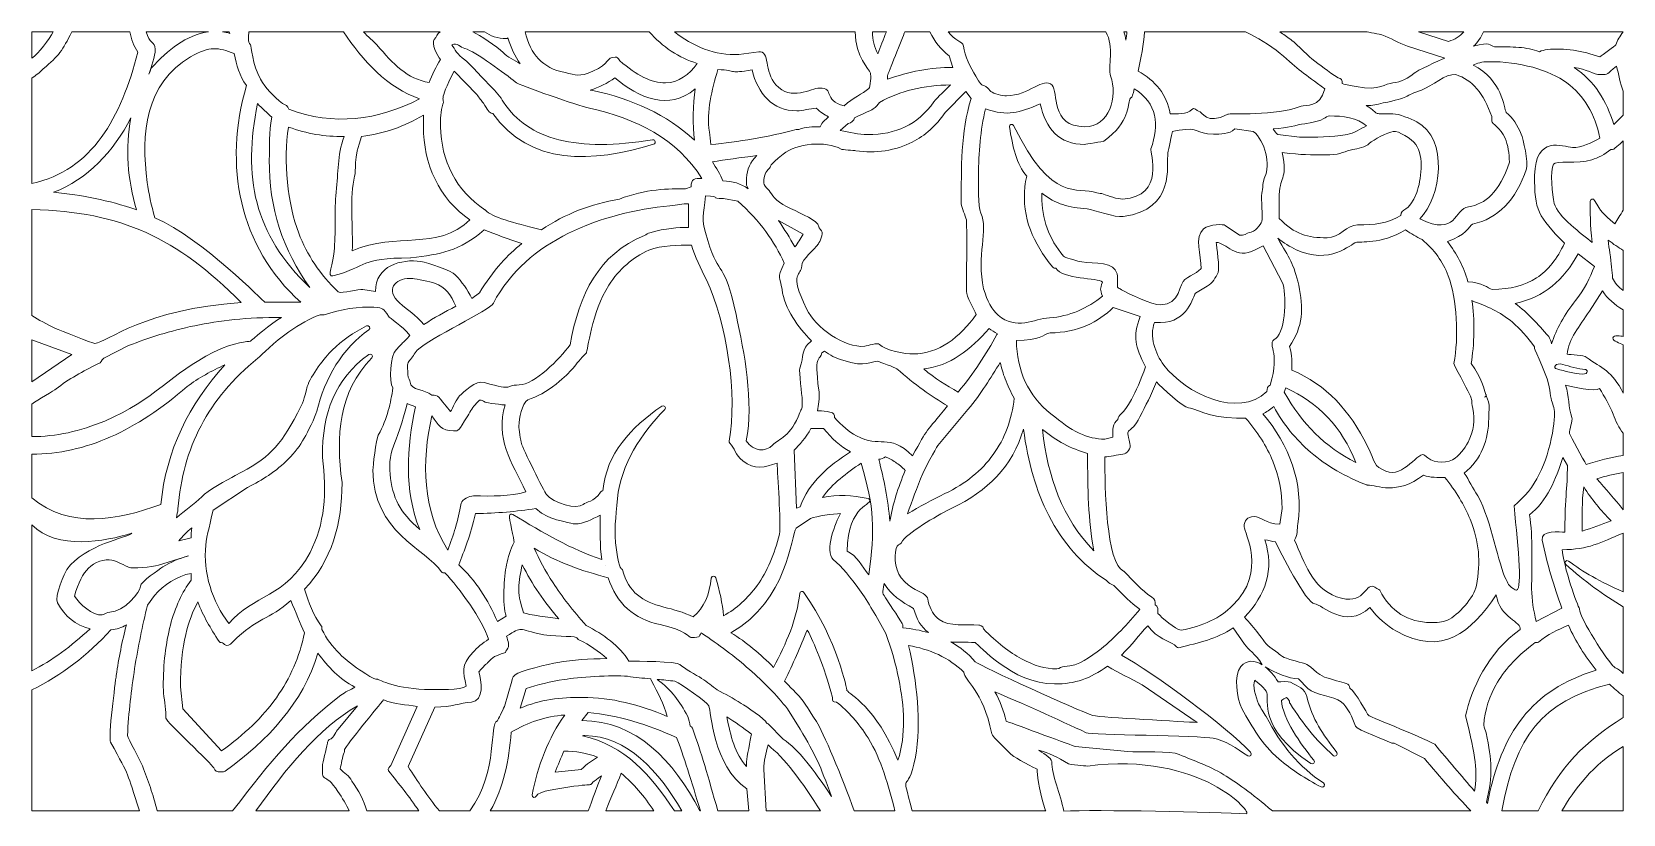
# Model space of a CAD drawing. Header units: millimetres. Extents: x -1200 to 1200, y -591 to 590.
import ezdxf

# ---------------------------------------------------------------- set-up
doc = ezdxf.new("R2010")
doc.units = ezdxf.units.MM
doc.header["$MEASUREMENT"] = 0
doc.layers.add('Layer 1', color=7, linetype='Continuous')

msp = doc.modelspace()

# ---------------------------------------------------------------- linework, layer by layer
at = {"layer": 'Layer 1', "color": 250, "lineweight": 20}
for points, knots in [([(-1200.0502, 550.1167), (-1200.0502, 550.1167), (-1200.0502, 589.9713), (-1200.0502, 589.9713), (-1200.0502, 589.9713), (-1167.6913, 589.9713), (-1167.6913, 589.9713), (-1174.3447, 578.5433), (-1189.7363, 557.2686), (-1200.0502, 550.1167)], [0, 0, 0, 0, 0.333333333, 0.333333333, 0.333333333, 0.666666667, 0.666666667, 0.666666667, 1, 1, 1, 1]), ([(-1200.0502, 361.2103), (-1200.0502, 361.2103), (-1200.0502, 520.0186), (-1200.0502, 520.0186), (-1194.0051, 524.096), (-1188.0217, 528.6208), (-1182.758, 533.9669), (-1159.115, 553.8118), (-1153.8545, 561.8034), (-1139.8852, 589.9713), (-1139.8852, 589.9713), (-1052.2518, 589.9713), (-1052.2518, 589.9713), (-1050.0604, 579.0228), (-1046.0807, 567.8572), (-1040.2073, 559.3141), (-1065.0608, 461.4956), (-1108.927, 380.1898), (-1200.0502, 361.2103)], [0, 0, 0, 0, 0.166666667, 0.166666667, 0.166666667, 0.333333333, 0.333333333, 0.333333333, 0.5, 0.5, 0.5, 0.666666667, 0.666666667, 0.666666667, 0.833333333, 0.833333333, 0.833333333, 1, 1, 1, 1]), ([(-1027.3606, 589.9713), (-1027.3606, 589.9713), (-933.8211, 589.9713), (-933.8211, 589.9713), (-968.1476, 584.8919), (-994.5999, 562.5512), (-1019.8515, 535.268), (-1021.6828, 533.2894), (-1019.3272, 532.4277), (-1023.7311, 525.9273), (-1020.2471, 536.7162), (-1013.9618, 552.0387), (-1013.9618, 563.9343), (-1013.9618, 575.3872), (-1023.6594, 572.2111), (-1027.3606, 589.9713)], [0, 0, 0, 0, 0.2, 0.2, 0.2, 0.4, 0.4, 0.4, 0.6, 0.6, 0.6, 0.8, 0.8, 0.8, 1, 1, 1, 1]), ([(-912.3991, 589.9713), (-912.3991, 589.9713), (-902.2948, 589.9713), (-902.2948, 589.9713), (-901.9562, 589.1691), (-901.6163, 588.3797), (-901.2757, 587.6037), (-905.0151, 588.3336), (-908.4517, 589.2924), (-912.3991, 589.9713)], [0, 0, 0, 0, 0.333333333, 0.333333333, 0.333333333, 0.666666667, 0.666666667, 0.666666667, 1, 1, 1, 1]), ([(-872.8006, 589.9713), (-872.8006, 589.9713), (-729.7869, 589.9713), (-729.7869, 589.9713), (-701.9201, 547.3573), (-662.6633, 504.314), (-615.2373, 488.9019), (-677.6247, 455.878), (-745.6777, 448.1203), (-812.4455, 473.0001), (-813.8182, 478.1548), (-817.6001, 479.8283), (-821.9211, 481.6574), (-836.3756, 492.8839), (-847.242, 505.0066), (-854.9557, 518.4686), (-867.8456, 540.9645), (-868.6748, 568.8305), (-870.4307, 570.5018), (-875.0114, 574.8618), (-873.2495, 583.8209), (-872.8006, 589.9713)], [0, 0, 0, 0, 0.142857143, 0.142857143, 0.142857143, 0.285714286, 0.285714286, 0.285714286, 0.428571429, 0.428571429, 0.428571429, 0.571428571, 0.571428571, 0.571428571, 0.714285714, 0.714285714, 0.714285714, 0.857142857, 0.857142857, 0.857142857, 1, 1, 1, 1]), ([(-700.053, 589.9713), (-700.053, 589.9713), (-584.1083, 589.9713), (-584.1083, 589.9713), (-589.2283, 586.706), (-589.1935, 581.9956), (-593.0843, 578.2925), (-598.4673, 573.1694), (-588.0964, 553.1612), (-583.7477, 547.9781), (-590.1683, 537.7142), (-596.7141, 524.5873), (-600.7323, 513.3275), (-634.5532, 519.3585), (-654.4557, 540.8623), (-679.6681, 570.161), (-684.2128, 575.4424), (-693.6552, 582.4539), (-700.053, 589.9713)], [0, 0, 0, 0, 0.166666667, 0.166666667, 0.166666667, 0.333333333, 0.333333333, 0.333333333, 0.5, 0.5, 0.5, 0.666666667, 0.666666667, 0.666666667, 0.833333333, 0.833333333, 0.833333333, 1, 1, 1, 1]), ([(-535.0169, 589.9713), (-535.0169, 589.9713), (-517.4338, 589.9713), (-517.4338, 589.9713), (-508.5118, 583.7008), (-497.7172, 579.8757), (-484.1706, 579.8757), (-483.3519, 579.8757), (-482.5988, 580.1676), (-482.0066, 580.6553), (-477.218, 565.2698), (-471.9276, 553.4139), (-463.3215, 541.7351), (-471.8117, 546.5792), (-482.7351, 551.8796), (-489.3671, 558.6426), (-498.1905, 567.6404), (-525.0571, 584.7727), (-535.0169, 589.9713)], [0, 0, 0, 0, 0.166666667, 0.166666667, 0.166666667, 0.333333333, 0.333333333, 0.333333333, 0.5, 0.5, 0.5, 0.666666667, 0.666666667, 0.666666667, 0.833333333, 0.833333333, 0.833333333, 1, 1, 1, 1]), ([(-455.9347, 589.9713), (-455.9347, 589.9713), (-268.83, 589.9713), (-268.83, 589.9713), (-249.3469, 567.4287), (-223.8819, 550.426), (-196.5223, 542.35), (-208.3464, 525.8109), (-224.8361, 512.6601), (-244.2186, 512.9183), (-265.8789, 512.9183), (-287.7272, 524.014), (-313.2817, 546.202), (-315.8508, 550.7322), (-317.4585, 551.8866), (-320.3907, 551.8866), (-334.2419, 551.8866), (-327.3063, 542.1242), (-354.1563, 530.3516), (-374.7781, 521.3098), (-378.9751, 524.9688), (-395.8967, 528.4314), (-430.5313, 535.5185), (-447.778, 555.7652), (-455.9347, 589.9713)], [0, 0, 0, 0, 0.125, 0.125, 0.125, 0.25, 0.25, 0.25, 0.375, 0.375, 0.375, 0.5, 0.5, 0.5, 0.625, 0.625, 0.625, 0.75, 0.75, 0.75, 0.875, 0.875, 0.875, 1, 1, 1, 1]), ([(-230.6962, 589.9713), (-230.6962, 589.9713), (41.8164, 589.9713), (41.8164, 589.9713), (42.2522, 551.1006), (62.4812, 534.1081), (64.663, 527.661), (65.7109, 524.5644), (65.1683, 506.9734), (62.0934, 504.3161), (52.5687, 496.085), (38.3159, 490.9814), (25.2013, 478.2268), (-8.1235, 487.128), (11.5521, 505.1225), (-11.869, 505.1225), (-24.6574, 505.1225), (-54.7378, 484.34), (-78.0156, 509.9887), (-95.7537, 529.5334), (-86.6537, 562.0926), (-103.8112, 559.6349), (-103.8112, 559.6349), (-133.9556, 555.7802), (-133.9556, 555.7802), (-167.9226, 553.6353), (-204.895, 568.4998), (-230.6962, 589.9713)], [0, 0, 0, 0, 0.111111111, 0.111111111, 0.111111111, 0.222222222, 0.222222222, 0.222222222, 0.333333333, 0.333333333, 0.333333333, 0.444444444, 0.444444444, 0.444444444, 0.555555556, 0.555555556, 0.555555556, 0.666666667, 0.666666667, 0.666666667, 0.777777778, 0.777777778, 0.777777778, 0.888888889, 0.888888889, 0.888888889, 1, 1, 1, 1]), ([(67.7701, 589.9713), (67.7701, 589.9713), (88.7782, 589.9713), (88.7782, 589.9713), (84.0756, 578.6094), (80.0894, 567.2215), (75.6704, 556.6467), (70.7325, 567.8001), (67.94, 577.6022), (67.7701, 589.9713)], [0, 0, 0, 0, 0.333333333, 0.333333333, 0.333333333, 0.666666667, 0.666666667, 0.666666667, 1, 1, 1, 1]), ([(116.545, 589.9713), (116.545, 589.9713), (154.4113, 589.9713), (154.4113, 589.9713), (161.5101, 575.1056), (171.2454, 562.9851), (183.2788, 553.9539), (183.2788, 553.9539), (189.0337, 536.2958), (189.0337, 536.2958), (155.524, 536.2958), (121.8936, 529.7694), (90.6203, 518.3259), (90.6203, 520.1212), (90.2277, 522.436), (90.6203, 524.173), (91.0057, 525.8785), (112.8902, 580.8695), (116.545, 589.9713)], [0, 0, 0, 0, 0.166666667, 0.166666667, 0.166666667, 0.333333333, 0.333333333, 0.333333333, 0.5, 0.5, 0.5, 0.666666667, 0.666666667, 0.666666667, 0.833333333, 0.833333333, 0.833333333, 1, 1, 1, 1]), ([(182.051, 589.9713), (182.051, 589.9713), (419.5985, 589.9713), (419.5985, 589.9713), (433.2877, 567.3587), (422.0822, 536.3212), (426.7768, 523.5864), (438.2735, 492.3987), (425.1649, 446.1651), (388.0702, 446.6888), (334.6326, 447.4433), (349.0035, 498.7919), (338.6147, 509.4296), (325.4158, 522.9449), (304.2083, 493.4388), (269.9926, 493.4388), (264.5403, 493.4388), (249.7121, 496.2914), (246.3403, 500.0924), (232.2639, 515.9602), (236.9999, 500.4442), (223.4115, 522.9369), (215.6623, 535.7637), (207.3836, 553.5234), (204.8445, 568.3997), (203.4223, 576.7318), (192.1053, 575.4917), (182.051, 589.9713)], [0, 0, 0, 0, 0.111111111, 0.111111111, 0.111111111, 0.222222222, 0.222222222, 0.222222222, 0.333333333, 0.333333333, 0.333333333, 0.444444444, 0.444444444, 0.444444444, 0.555555556, 0.555555556, 0.555555556, 0.666666667, 0.666666667, 0.666666667, 0.777777778, 0.777777778, 0.777777778, 0.888888889, 0.888888889, 0.888888889, 1, 1, 1, 1]), ([(446.7898, 589.9713), (446.7898, 589.9713), (451.4716, 589.9713), (451.4716, 589.9713), (451.0578, 585.795), (450.5831, 581.6349), (450.0649, 577.4564), (449.2605, 581.7735), (448.214, 585.9126), (446.7898, 589.9713)], [0, 0, 0, 0, 0.333333333, 0.333333333, 0.333333333, 0.666666667, 0.666666667, 0.666666667, 1, 1, 1, 1]), ([(478.0004, 589.9713), (478.0004, 589.9713), (630.5496, 589.9713), (630.5496, 589.9713), (648.6516, 581.3493), (666.1822, 570.4946), (682.8436, 557.4093), (710.4681, 532.6428), (718.4809, 526.8764), (749.8634, 503.9803), (742.9575, 474.6605), (721.3097, 480.319), (714.2571, 477.5659), (677.2785, 463.1307), (605.6917, 466.8917), (603.5228, 465.7337), (570.5266, 448.1172), (566.3353, 470.0655), (559.4671, 470.0655), (556.9248, 470.0655), (553.1795, 477.0653), (549.2363, 472.7301), (541.9577, 464.7283), (526.6415, 466.1897), (516.7047, 466.1655), (511.7343, 495.0535), (494.6069, 516.5091), (468.2442, 530.7207), (473.1264, 551.1545), (476.363, 569.733), (478.0004, 589.9713)], [0, 0, 0, 0, 0.1, 0.1, 0.1, 0.2, 0.2, 0.2, 0.3, 0.3, 0.3, 0.4, 0.4, 0.4, 0.5, 0.5, 0.5, 0.6, 0.6, 0.6, 0.7, 0.7, 0.7, 0.8, 0.8, 0.8, 0.9, 0.9, 0.9, 1, 1, 1, 1]), ([(682.214, 589.9713), (682.214, 589.9713), (811.7689, 589.9713), (811.7689, 589.9713), (814.7538, 589.6766), (834.564, 585.907), (835.965, 585.4295), (849.2627, 580.8974), (861.1853, 572.6446), (874.5789, 568.3566), (874.5789, 568.3566), (931.2305, 550.2497), (931.2305, 550.2497), (922.0416, 547.1132), (887.6816, 530.6291), (884.5885, 527.4652), (877.6675, 520.3855), (863.9522, 513.7036), (852.5247, 512.9098), (840.9617, 512.1067), (834.1409, 500.326), (797.0463, 507.3001), (788.848, 508.8414), (783.5453, 509.4197), (776.1945, 511.9245), (776.0632, 516.3462), (775.2333, 520.22), (770.0084, 520.666), (755.1608, 530.1998), (742.189, 539.6911), (730.6345, 549.1471), (722.6021, 555.7207), (701.3126, 576.6802), (698.4837, 578.576), (692.8504, 582.4179), (687.2178, 586.26), (682.214, 589.9713)], [0, 0, 0, 0, 0.083333333, 0.083333333, 0.083333333, 0.166666667, 0.166666667, 0.166666667, 0.25, 0.25, 0.25, 0.333333333, 0.333333333, 0.333333333, 0.416666667, 0.416666667, 0.416666667, 0.5, 0.5, 0.5, 0.583333333, 0.583333333, 0.583333333, 0.666666667, 0.666666667, 0.666666667, 0.75, 0.75, 0.75, 0.833333333, 0.833333333, 0.833333333, 0.916666667, 0.916666667, 0.916666667, 1, 1, 1, 1]), ([(891.0288, 589.9713), (891.0288, 589.9713), (959.4755, 589.9713), (959.4755, 589.9713), (954.0115, 583.2308), (946.4553, 578.4551), (936.5791, 575.4131), (936.5791, 575.4131), (891.0288, 589.9713), (891.0288, 589.9713)], [0, 0, 0, 0, 0.333333333, 0.333333333, 0.333333333, 0.666666667, 0.666666667, 0.666666667, 1, 1, 1, 1]), ([(989.2205, 589.9713), (989.2205, 589.9713), (1199.9498, 589.9713), (1199.9498, 589.9713), (1199.9498, 589.9713), (1199.9498, 589.9699), (1199.9498, 589.9699), (1194.7104, 583.4336), (1191.2419, 576.8775), (1188.939, 570.3102), (1188.3443, 569.5978), (1167.8226, 554.5229), (1164.5604, 552.2357), (1138.5191, 560.976), (1111.8797, 566.0868), (1085.1929, 563.0544), (1081.0299, 562.5815), (1077.2663, 561.6818), (1073.5297, 559.9806), (1064.0224, 563.6538), (1053.7018, 565.5288), (1042.532, 566.4809), (1031.182, 567.4484), (1019.009, 567.4675), (1005.9191, 567.4682), (998.1153, 569.352), (1000.2445, 575.7077), (974.2375, 568.1453), (980.6048, 574.1411), (985.6711, 581.7391), (989.2205, 589.9713)], [0, 0, 0, 0, 0.1, 0.1, 0.1, 0.2, 0.2, 0.2, 0.3, 0.3, 0.3, 0.4, 0.4, 0.4, 0.5, 0.5, 0.5, 0.6, 0.6, 0.6, 0.7, 0.7, 0.7, 0.8, 0.8, 0.8, 0.9, 0.9, 0.9, 1, 1, 1, 1]), ([(-894.7221, 557.3514), (-919.2442, 566.0056), (-931.0408, 569.461), (-960.6406, 552.1601), (-1028.67, 512.3973), (-1035.8401, 435.957), (-1025.9068, 362.7864), (-1023.6164, 345.9107), (-1019.9807, 328.1027), (-1014.5671, 309.3595), (-940.8078, 276.4798), (-849.8199, 182.2855), (-848.4691, 181.7379), (-848.4691, 181.7379), (-794.4003, 181.7379), (-794.4003, 181.7379), (-887.8701, 265.8301), (-910.9947, 388.7232), (-876.4813, 508.7207), (-887.1948, 523.9349), (-891.1171, 539.1962), (-894.7221, 557.3514)], [0, 0, 0, 0, 0.142857143, 0.142857143, 0.142857143, 0.285714286, 0.285714286, 0.285714286, 0.428571429, 0.428571429, 0.428571429, 0.571428571, 0.571428571, 0.571428571, 0.714285714, 0.714285714, 0.714285714, 0.857142857, 0.857142857, 0.857142857, 1, 1, 1, 1]), ([(-313.6858, 337.4738), (-275.3745, 353.0541), (-237.3472, 353.1742), (-214.2678, 353.175), (-214.2678, 353.175), (-205.7727, 356.0735), (-205.7727, 356.0735), (-205.7727, 368.0228), (-200.742, 368.7566), (-189.463, 368.7566), (-226.9711, 428.5839), (-288.1989, 459.173), (-359.2375, 474.7727), (-359.2375, 474.7727), (-359.2375, 474.7734), (-359.2375, 474.7734), (-375.5387, 478.6859), (-463.7231, 508.4725), (-471.1402, 514.4669), (-484.6207, 525.3614), (-532.0365, 561.1634), (-546.7609, 564.7337), (-554.2733, 566.5553), (-558.4429, 574.5924), (-566.5259, 570.46), (-562.1493, 563.5824), (-558.8146, 555.7068), (-547.0939, 547.4515), (-541.9032, 543.7955), (-513.9753, 514.1932), (-508.2091, 507.7892), (-500.501, 499.9001), (-492.8205, 492.0111), (-488.7833, 483.845), (-470.2288, 455.506), (-442.3853, 436.5862), (-405.2541, 427.0913), (-367.6248, 417.4693), (-320.4798, 417.4882), (-263.8192, 427.1492), (-262.3213, 427.4046), (-260.9152, 426.6417), (-260.2119, 425.335), (-260.2119, 425.335), (-260.2111, 425.335), (-260.2111, 425.335), (-259.2444, 423.3896), (-260.1513, 420.9306), (-262.2674, 420.2836), (-355.0452, 391.9188), (-449.2635, 387.934), (-504.9887, 466.8865), (-511.5103, 466.8865), (-512.3527, 473.2492), (-519.0776, 482.0617), (-522.0908, 486.0098), (-525.4178, 490.3706), (-528.7238, 495.4149), (-528.7238, 495.4149), (-563.2516, 530.7334), (-563.2516, 530.7334), (-588.4201, 481.1766), (-576.7314, 489.5711), (-580.0401, 480.6969), (-583.9623, 470.1768), (-583.7097, 458.1026), (-583.5611, 447.0429), (-582.8773, 396.1862), (-560.2968, 349.6626), (-516.6863, 321.5007), (-516.4438, 321.3529), (-516.2157, 321.172), (-516.0078, 320.9578), (-505.3908, 310.0889), (-475.8164, 302.4381), (-431.478, 291.0985), (-395.5155, 315.3573), (-357.2298, 330.008), (-313.6858, 337.4738)], [0, 0, 0, 0, 0.038461538, 0.038461538, 0.038461538, 0.076923077, 0.076923077, 0.076923077, 0.115384615, 0.115384615, 0.115384615, 0.153846154, 0.153846154, 0.153846154, 0.192307692, 0.192307692, 0.192307692, 0.230769231, 0.230769231, 0.230769231, 0.269230769, 0.269230769, 0.269230769, 0.307692308, 0.307692308, 0.307692308, 0.346153846, 0.346153846, 0.346153846, 0.384615385, 0.384615385, 0.384615385, 0.423076923, 0.423076923, 0.423076923, 0.461538462, 0.461538462, 0.461538462, 0.5, 0.5, 0.5, 0.538461538, 0.538461538, 0.538461538, 0.576923077, 0.576923077, 0.576923077, 0.615384615, 0.615384615, 0.615384615, 0.653846154, 0.653846154, 0.653846154, 0.692307692, 0.692307692, 0.692307692, 0.730769231, 0.730769231, 0.730769231, 0.769230769, 0.769230769, 0.769230769, 0.807692308, 0.807692308, 0.807692308, 0.846153846, 0.846153846, 0.846153846, 0.884615385, 0.884615385, 0.884615385, 0.923076923, 0.923076923, 0.923076923, 0.961538462, 0.961538462, 0.961538462, 1, 1, 1, 1]), ([(1.3797, 461.6853), (-4.7427, 464.9195), (-10.8782, 468.5997), (-17.0643, 474.6576), (-26.6824, 474.3907), (-37.2078, 470.7889), (-46.1563, 470.7893), (-83.1825, 470.7908), (-105.5398, 496.4708), (-113.588, 532.6254), (-149.927, 526.429), (-134.7145, 531.5194), (-165.4479, 533.0587), (-174.3561, 501.1214), (-183.0197, 470.9613), (-178.155, 438.7136), (-177.2803, 432.9159), (-176.3468, 426.735), (-176.083, 419.7344), (-135.79, 423.7021), (-87.9633, 431.5333), (-47.152, 442.6362), (-45.8349, 442.9945), (-44.4016, 442.4886), (-43.1003, 442.786), (-32.2287, 446.5909), (-22.9936, 446.6888), (-10.8748, 446.6888), (-8.1149, 454.7372), (-3.664, 456.5302), (1.3797, 461.6853)], [0, 0, 0, 0, 0.1, 0.1, 0.1, 0.2, 0.2, 0.2, 0.3, 0.3, 0.3, 0.4, 0.4, 0.4, 0.5, 0.5, 0.5, 0.6, 0.6, 0.6, 0.7, 0.7, 0.7, 0.8, 0.8, 0.8, 0.9, 0.9, 0.9, 1, 1, 1, 1]), ([(965.8107, 212.8454), (987.8083, 211.8351), (995.922, 203.1234), (1002.3179, 201.226), (1029.7351, 201.3624), (1051.6594, 207.0286), (1069.4249, 218.677), (1086.8677, 230.1149), (1100.4453, 247.4062), (1111.4169, 270.9751), (1071.9104, 311.3425), (1065.6577, 321.0373), (1066.4096, 373.1931), (1067.2978, 434.8004), (1109.2961, 416.6682), (1123.4246, 415.5121), (1137.2488, 414.381), (1152.6757, 423.2196), (1164.973, 429.4958), (1157.2849, 466.2469), (1140.7666, 493.8897), (1114.9862, 512.8597), (1088.5603, 532.3044), (1043.2418, 545.4447), (997.4931, 544.8138), (986.3109, 544.8138), (979.4368, 542.5833), (973.5305, 539.8529), (1018.0834, 517.6101), (1019.828, 474.6739), (1023.4904, 468.4428), (1033.1546, 460.2301), (1040.8628, 449.1287), (1046.1436, 435.6221), (1048.8272, 428.7587), (1057.527, 392.6036), (1053.9727, 383.2696), (1046.1858, 359.4964), (1035.4728, 340.6338), (1021.8384, 326.6869), (1008.3111, 312.8497), (991.9545, 303.8509), (972.7726, 299.6894), (967.9879, 296.6255), (962.1421, 282.2234), (934.8296, 273.6284), (948.9982, 254.8112), (958.9227, 236.3674), (965.8107, 212.8454)], [0, 0, 0, 0, 0.0625, 0.0625, 0.0625, 0.125, 0.125, 0.125, 0.1875, 0.1875, 0.1875, 0.25, 0.25, 0.25, 0.3125, 0.3125, 0.3125, 0.375, 0.375, 0.375, 0.4375, 0.4375, 0.4375, 0.5, 0.5, 0.5, 0.5625, 0.5625, 0.5625, 0.625, 0.625, 0.625, 0.6875, 0.6875, 0.6875, 0.75, 0.75, 0.75, 0.8125, 0.8125, 0.8125, 0.875, 0.875, 0.875, 0.9375, 0.9375, 0.9375, 1, 1, 1, 1]), ([(1199.9498, 500.3454), (1199.9498, 500.3454), (1199.9498, 464.3272), (1199.9498, 464.3272), (1199.9498, 464.3272), (1185.8167, 449.8645), (1185.8167, 449.8645), (1175.3016, 485.4531), (1156.5714, 516.024), (1126.1767, 536.177), (1143.9351, 533.9883), (1156.305, 525.3343), (1165.0835, 525.3343), (1178.8447, 525.3343), (1174.5558, 525.8838), (1189.8006, 538.3581), (1193.1302, 525.8686), (1195.5087, 512.4597), (1199.9498, 500.3454)], [0, 0, 0, 0, 0.166666667, 0.166666667, 0.166666667, 0.333333333, 0.333333333, 0.333333333, 0.5, 0.5, 0.5, 0.666666667, 0.666666667, 0.666666667, 0.833333333, 0.833333333, 0.833333333, 1, 1, 1, 1]), ([(-353.996, 501.161), (-296.2277, 489.442), (-241.8083, 464.7471), (-200.5719, 426.4778), (-203.717, 448.4089), (-202.7049, 481.6906), (-199.7559, 503.7478), (-238.7143, 470.4418), (-285.0501, 489.9375), (-320.5551, 520.485), (-331.7835, 512.3248), (-344.8231, 506.1618), (-358.0774, 501.995), (-358.0774, 501.995), (-353.996, 501.161), (-353.996, 501.161)], [0, 0, 0, 0, 0.2, 0.2, 0.2, 0.4, 0.4, 0.4, 0.6, 0.6, 0.6, 0.8, 0.8, 0.8, 1, 1, 1, 1]), ([(31.3286, 451.4002), (31.3286, 451.4002), (18.9082, 441.234), (18.9082, 441.234), (33.675, 438.2111), (46.4803, 434.9952), (60.5014, 434.9952), (103.6551, 434.9952), (134.7048, 449.0312), (160.5421, 484.1863), (166.1165, 491.7709), (178.4542, 502.5712), (185.4692, 509.747), (166.1505, 509.6961), (146.8724, 507.6202), (128.157, 502.9986), (110.9754, 498.7573), (94.2303, 492.3694), (78.3187, 483.442), (76.125, 479.407), (73.0144, 476.3297), (68.9875, 473.7578), (64.2984, 470.7633), (48.0764, 464.0284), (40.8234, 460.3184), (39.7504, 455.8582), (35.792, 452.0479), (31.3286, 451.4002)], [0, 0, 0, 0, 0.111111111, 0.111111111, 0.111111111, 0.222222222, 0.222222222, 0.222222222, 0.333333333, 0.333333333, 0.333333333, 0.444444444, 0.444444444, 0.444444444, 0.555555556, 0.555555556, 0.555555556, 0.666666667, 0.666666667, 0.666666667, 0.777777778, 0.777777778, 0.777777778, 0.888888889, 0.888888889, 0.888888889, 1, 1, 1, 1]), ([(893.1431, 307.6534), (950.3737, 279.9996), (943.8605, 323.171), (966.8181, 325.8968), (979.3138, 327.7818), (990.9319, 333.3187), (1001.2366, 343.861), (1011.7444, 354.6118), (1020.9209, 370.5405), (1028.3215, 393.0401), (1028.2697, 406.642), (1026.2701, 419.1726), (1021.8204, 429.5735), (1015.0776, 445.3342), (1001.6546, 451.3056), (1001.6546, 454.8387), (1001.6546, 454.8387), (1001.6546, 462.0995), (1001.6546, 462.0995), (996.0283, 479.1739), (988.564, 493.3441), (979.2647, 504.1259), (970.3792, 514.4266), (959.7884, 521.64), (947.4945, 525.3343), (931.8617, 527.6345), (912.2406, 507.7765), (895.7452, 502.1498), (869.4285, 493.1731), (878.2099, 490.7238), (838.1795, 482.5388), (827.3079, 480.3158), (823.5546, 478.3094), (812.2312, 478.6126), (835.8284, 465.0018), (816.7858, 466.1635), (852.7513, 466.1635), (862.1254, 466.1635), (879.3271, 458.8167), (888.5746, 454.0937), (937.264, 429.2267), (925.6131, 339.5393), (893.1431, 307.6534)], [0, 0, 0, 0, 0.071428571, 0.071428571, 0.071428571, 0.142857143, 0.142857143, 0.142857143, 0.214285714, 0.214285714, 0.214285714, 0.285714286, 0.285714286, 0.285714286, 0.357142857, 0.357142857, 0.357142857, 0.428571429, 0.428571429, 0.428571429, 0.5, 0.5, 0.5, 0.571428571, 0.571428571, 0.571428571, 0.642857143, 0.642857143, 0.642857143, 0.714285714, 0.714285714, 0.714285714, 0.785714286, 0.785714286, 0.785714286, 0.857142857, 0.857142857, 0.857142857, 0.928571429, 0.928571429, 0.928571429, 1, 1, 1, 1]), ([(-859.4813, 481.6935), (-882.352, 371.727), (-865.3231, 284.8754), (-780.7514, 203.9668), (-821.454, 259.998), (-842.7608, 325.05), (-841.8589, 396.5541), (-841.8589, 415.6153), (-841.8513, 438.3665), (-838.2791, 461.3871), (-845.248, 468.1653), (-852.8455, 473.784), (-859.4813, 481.6935)], [0, 0, 0, 0, 0.25, 0.25, 0.25, 0.5, 0.5, 0.5, 0.75, 0.75, 0.75, 1, 1, 1, 1]), ([(208.6751, 500.1278), (208.6751, 500.1278), (177.4106, 468.1389), (177.4106, 468.1389), (163.777, 448.3032), (147.2186, 433.4014), (127.7403, 423.4401), (103.964, 411.2807), (71.3453, 405.5826), (42.7926, 410.4473), (39.83, 410.952), (21.7477, 412.211), (20.5837, 412.8752), (-3.0539, 426.3626), (-46.5613, 421.3409), (-66.8535, 405.3317), (-91.1447, 386.1676), (-83.0227, 388.7848), (-89.4134, 382.2214), (-95.2998, 376.1759), (-96.1144, 368.9644), (-96.0181, 361.3297), (-96.0181, 358.8914), (-92.7341, 355.5263), (-89.4451, 352.1586), (-89.4451, 352.1586), (-89.4383, 352.1657), (-89.4383, 352.1657), (-85.2602, 347.8918), (-82.5864, 338.4248), (-67.2501, 329.3021), (-54.5131, 321.7256), (-29.0883, 312.4043), (-18.2367, 303.1555), (-10.8418, 296.8527), (-16.1974, 297.7604), (-9.2567, 289.6122), (-5.211, 284.8627), (-12.0989, 272.781), (-13.7547, 270.2408), (-13.7547, 270.2408), (-13.7685, 270.2408), (-13.7685, 270.2408), (-19.6728, 261.1842), (-38.7491, 247.4722), (-38.8856, 236.5606), (-39.0731, 221.5652), (-59.4721, 228.9105), (-31.6452, 171.9872), (-17.7171, 143.4957), (25.0746, 112.3898), (56.351, 115.5043), (60.8831, 115.9556), (75.1961, 121.6407), (78.3477, 118.178), (86.9043, 108.7767), (117.3797, 103.8149), (129.0573, 103.8149), (168.3312, 103.8149), (199.5963, 129.0939), (224.244, 163.2168), (221.5186, 170.8317), (209.282, 191.7461), (209.4178, 197.8504), (209.8222, 216.0195), (210.3204, 300.4188), (209.4088, 306.225), (208.3554, 312.9351), (201.7884, 324.0576), (201.7884, 330.1566), (201.7884, 383.8027), (200.5317, 438.5478), (216.6464, 489.2596), (216.6464, 489.2596), (208.6751, 500.1278), (208.6751, 500.1278)], [0, 0, 0, 0, 0.04, 0.04, 0.04, 0.08, 0.08, 0.08, 0.12, 0.12, 0.12, 0.16, 0.16, 0.16, 0.2, 0.2, 0.2, 0.24, 0.24, 0.24, 0.28, 0.28, 0.28, 0.32, 0.32, 0.32, 0.36, 0.36, 0.36, 0.4, 0.4, 0.4, 0.44, 0.44, 0.44, 0.48, 0.48, 0.48, 0.52, 0.52, 0.52, 0.56, 0.56, 0.56, 0.6, 0.6, 0.6, 0.64, 0.64, 0.64, 0.68, 0.68, 0.68, 0.72, 0.72, 0.72, 0.76, 0.76, 0.76, 0.8, 0.8, 0.8, 0.84, 0.84, 0.84, 0.88, 0.88, 0.88, 0.92, 0.92, 0.92, 0.96, 0.96, 0.96, 1, 1, 1, 1]), ([(238.1803, 473.6652), (230.608, 441.0868), (227.7319, 407.8854), (227.7319, 373.0135), (227.7319, 361.5463), (226.5879, 326.3343), (231.3013, 316.1956), (242.7897, 291.4835), (224.2867, 251.9441), (235.3502, 202.0974), (240.8522, 183.5509), (248.0794, 170.6125), (257.4735, 162.3771), (284.4133, 138.7587), (311.9615, 157.0633), (334.6411, 158.3654), (364.0585, 160.0543), (392.6299, 172.9845), (414.5194, 191.0794), (410.8089, 202.4574), (410.8958, 200.9572), (414.5975, 212.3167), (407.7182, 219.3474), (355.1942, 215.775), (344.1678, 233.1179), (342.4018, 233.1179), (340.7595, 233.0442), (339.5717, 234.5583), (310.162, 272.0496), (293.2216, 307.9422), (297.5107, 356.2904), (297.9508, 361.2556), (298.789, 366.6356), (300.3733, 372.077), (284.4958, 389.6929), (279.4288, 416.915), (274.2218, 446.4266), (273.5074, 450.4759), (279.0482, 451.9853), (280.7022, 448.5943), (338.9363, 329.1963), (375.986, 357.4832), (406.2965, 347.1405), (409.1153, 346.1786), (412.9884, 346.3025), (416.0796, 345.1021), (422.6656, 342.5446), (438.01, 337.1828), (445.0576, 337.5883), (510.0469, 341.3284), (486.2349, 409.2194), (487.7198, 413.312), (500.9753, 449.8465), (497.0427, 481.979), (462.6566, 503.9174), (458.1269, 485.3894), (459.0938, 494.3524), (456.0636, 488.2242), (451.984, 479.9739), (457.2616, 454.9362), (416.8694, 424.7928), (416.7734, 424.7212), (388.4098, 420.1371), (388.0702, 420.1323), (348.8888, 419.5749), (328.964, 444.4765), (320.7927, 481.1797), (287.6627, 467.6645), (272.898, 461.9647), (238.1803, 473.6652)], [0, 0, 0, 0, 0.043478261, 0.043478261, 0.043478261, 0.086956522, 0.086956522, 0.086956522, 0.130434783, 0.130434783, 0.130434783, 0.173913043, 0.173913043, 0.173913043, 0.217391304, 0.217391304, 0.217391304, 0.260869565, 0.260869565, 0.260869565, 0.304347826, 0.304347826, 0.304347826, 0.347826087, 0.347826087, 0.347826087, 0.391304348, 0.391304348, 0.391304348, 0.434782609, 0.434782609, 0.434782609, 0.47826087, 0.47826087, 0.47826087, 0.52173913, 0.52173913, 0.52173913, 0.565217391, 0.565217391, 0.565217391, 0.608695652, 0.608695652, 0.608695652, 0.652173913, 0.652173913, 0.652173913, 0.695652174, 0.695652174, 0.695652174, 0.739130435, 0.739130435, 0.739130435, 0.782608696, 0.782608696, 0.782608696, 0.826086957, 0.826086957, 0.826086957, 0.869565217, 0.869565217, 0.869565217, 0.913043478, 0.913043478, 0.913043478, 0.956521739, 0.956521739, 0.956521739, 1, 1, 1, 1]), ([(-1042.2242, 321.4554), (-1055.5424, 366.0802), (-1059.6256, 415.1507), (-1050.6544, 460.0746), (-1076.7017, 409.5538), (-1115.8341, 367.2936), (-1167.4066, 347.8196), (-1123.1608, 343.643), (-1085.1532, 335.6994), (-1043.0719, 321.8363), (-1043.0719, 321.8363), (-1042.2242, 321.4554), (-1042.2242, 321.4554)], [0, 0, 0, 0, 0.25, 0.25, 0.25, 0.5, 0.5, 0.5, 0.75, 0.75, 0.75, 1, 1, 1, 1]), ([(-716.8864, 259.5239), (-649.2449, 288.8686), (-589.3445, 258.3246), (-539.2324, 306.1988), (-586.1014, 337.6315), (-609.5135, 391.3891), (-609.5135, 447.0479), (-609.5135, 447.0479), (-609.5135, 464.1519), (-609.5135, 464.1519), (-637.975, 447.0231), (-670.1275, 436.0861), (-702.6351, 432.0939), (-714.8666, 399.7348), (-711.0703, 379.9115), (-713.2112, 371.9816), (-721.0695, 342.8747), (-715.1573, 291.0023), (-716.8864, 259.5239)], [0, 0, 0, 0, 0.166666667, 0.166666667, 0.166666667, 0.333333333, 0.333333333, 0.333333333, 0.5, 0.5, 0.5, 0.666666667, 0.666666667, 0.666666667, 0.833333333, 0.833333333, 0.833333333, 1, 1, 1, 1]), ([(711.9605, 431.0973), (738.7144, 431.0973), (757.8546, 430.3913), (783.6628, 434.9895), (793.1479, 436.6796), (804.2333, 443.7204), (812.6498, 448.0226), (800.1638, 460.8274), (776.2197, 462.9978), (757.5273, 462.9978), (749.1404, 462.9978), (752.1933, 455.4858), (719.8524, 451.3062), (705.1827, 449.4105), (696.1069, 444.5883), (671.9757, 443.6321), (674.3484, 439.8727), (676.7369, 437.2873), (679.1214, 434.8305), (679.1214, 434.8305), (711.9605, 431.0973), (711.9605, 431.0973)], [0, 0, 0, 0, 0.142857143, 0.142857143, 0.142857143, 0.285714286, 0.285714286, 0.285714286, 0.428571429, 0.428571429, 0.428571429, 0.571428571, 0.571428571, 0.571428571, 0.714285714, 0.714285714, 0.714285714, 0.857142857, 0.857142857, 0.857142857, 1, 1, 1, 1]), ([(-628.3789, 248.742), (-628.553, 248.7144), (-628.7306, 248.6996), (-628.9123, 248.6996), (-707.6972, 248.6996), (-690.9734, 236.4205), (-746.069, 221.5557), (-755.3619, 219.0485), (-745.7916, 238.3508), (-743.764, 263.238), (-741.3395, 292.9956), (-744.0794, 318.7331), (-740.8945, 348.0763), (-737.5432, 378.9525), (-739.7514, 402.2682), (-729.1465, 431.8225), (-758.7977, 431.922), (-784.6218, 435.8445), (-812.903, 446.204), (-821.3956, 395.9074), (-813.883, 328.7773), (-797.5758, 286.1483), (-785.0581, 253.4258), (-765.6544, 223.9729), (-738.0119, 197.3245), (-731.8269, 194.813), (-706.8513, 202.3322), (-700.5961, 201.1468), (-700.5961, 201.1468), (-681.8847, 197.9549), (-681.8847, 197.9549), (-681.8847, 237.3681), (-642.4993, 247.3027), (-613.2577, 243.5627), (-602.723, 242.2154), (-566.339, 228.4812), (-561.6189, 223.452), (-550.9591, 212.0942), (-543.4135, 201.3873), (-536.2945, 187.4331), (-536.2945, 187.4331), (-524.8594, 196.2021), (-524.8594, 196.2021), (-515.0156, 212.2496), (-504.1644, 227.2743), (-492.3078, 240.7497), (-482.5857, 251.8002), (-472.1717, 261.8203), (-461.069, 270.5228), (-481.127, 277.3729), (-500.9121, 284.2153), (-517.8036, 291.0391), (-555.9053, 258.2817), (-583.2061, 254.5283), (-628.3789, 248.742)], [0, 0, 0, 0, 0.055555556, 0.055555556, 0.055555556, 0.111111111, 0.111111111, 0.111111111, 0.166666667, 0.166666667, 0.166666667, 0.222222222, 0.222222222, 0.222222222, 0.277777778, 0.277777778, 0.277777778, 0.333333333, 0.333333333, 0.333333333, 0.388888889, 0.388888889, 0.388888889, 0.444444444, 0.444444444, 0.444444444, 0.5, 0.5, 0.5, 0.555555556, 0.555555556, 0.555555556, 0.611111111, 0.611111111, 0.611111111, 0.666666667, 0.666666667, 0.666666667, 0.722222222, 0.722222222, 0.722222222, 0.777777778, 0.777777778, 0.777777778, 0.833333333, 0.833333333, 0.833333333, 0.888888889, 0.888888889, 0.888888889, 0.944444444, 0.944444444, 0.944444444, 1, 1, 1, 1]), ([(641.9308, 439.7652), (641.9308, 439.7652), (614.0244, 443.3295), (614.0244, 443.3295), (605.9517, 435.0653), (592.2551, 435.7183), (582.3206, 435.7183), (553.1798, 435.7183), (561.8137, 447.2141), (530.4213, 441.34), (526.6868, 440.641), (523.2176, 439.9908), (520.1311, 439.7356), (518.9833, 435.6694), (514.0425, 411.712), (513.4, 407.5524), (510.382, 388.0152), (525.7301, 322.5103), (445.8246, 311.0947), (433.4669, 309.3293), (403.2893, 321.2213), (391.4613, 322.7311), (363.1309, 324.5808), (344.8896, 330.0171), (322.9601, 346.4047), (322.9601, 346.4047), (322.9601, 341.8453), (322.9601, 341.8453), (322.9601, 307.8753), (333.9592, 277.6528), (355.9511, 251.1782), (357.6587, 249.8432), (374.2067, 245.0002), (377.599, 243.9826), (391.3367, 239.8615), (425.5817, 243.6677), (433.8244, 231.0224), (439.0555, 222.9971), (437.2278, 213.3084), (437.2278, 204.3788), (438.9961, 203.4942), (440.0363, 202.3437), (443.0968, 200.7609), (454.1744, 195.0316), (488.9964, 177.9917), (502.4769, 177.8456), (532.0393, 177.5254), (530.6282, 211.7591), (538.8459, 216.4175), (540.4996, 217.3549), (563.6285, 230.8544), (563.6285, 232.7497), (563.6285, 252.7778), (552.3601, 280.3492), (567.1801, 292.4817), (576.8328, 300.3842), (597.2952, 299.6232), (599.6459, 297.9069), (599.6459, 297.9069), (621.4396, 283.0476), (621.4396, 283.0476), (627.5818, 281.1456), (633.4613, 286.9356), (635.6433, 286.9356), (644.557, 286.9356), (653.6281, 299.1469), (655.047, 303.9428), (656.803, 309.8786), (653.4448, 337.9285), (655.1388, 346.5588), (656.3257, 352.605), (656.7963, 366.0545), (659.3239, 370.8932), (668.5646, 388.5836), (660.3032, 425.0862), (641.9308, 439.7652)], [0, 0, 0, 0, 0.04, 0.04, 0.04, 0.08, 0.08, 0.08, 0.12, 0.12, 0.12, 0.16, 0.16, 0.16, 0.2, 0.2, 0.2, 0.24, 0.24, 0.24, 0.28, 0.28, 0.28, 0.32, 0.32, 0.32, 0.36, 0.36, 0.36, 0.4, 0.4, 0.4, 0.44, 0.44, 0.44, 0.48, 0.48, 0.48, 0.52, 0.52, 0.52, 0.56, 0.56, 0.56, 0.6, 0.6, 0.6, 0.64, 0.64, 0.64, 0.68, 0.68, 0.68, 0.72, 0.72, 0.72, 0.76, 0.76, 0.76, 0.8, 0.8, 0.8, 0.84, 0.84, 0.84, 0.88, 0.88, 0.88, 0.92, 0.92, 0.92, 0.96, 0.96, 0.96, 1, 1, 1, 1]), ([(864.534, 312.6864), (864.534, 325.4409), (876.8237, 315.0372), (888.5518, 347.4444), (895.2156, 365.8578), (900.3911, 401.4339), (887.0959, 420.1345), (881.0246, 428.6743), (861.079, 440.8018), (853.2586, 439.614), (845.5287, 438.4399), (823.1463, 427.3858), (817.1085, 421.1854), (812.1554, 416.0988), (798.8913, 413.5027), (792.3431, 412.3464), (780.4454, 410.2457), (774.4477, 404.55), (757.5273, 404.55), (722.9676, 404.55), (718.3672, 403.6887), (685.6778, 407.8648), (694.3289, 363.6434), (680.9946, 373.8968), (680.9946, 337.9474), (680.9946, 337.9474), (680.9946, 308.2584), (680.9946, 308.2584), (704.9329, 284.2538), (723.7297, 279.1448), (753.7258, 279.1448), (771.779, 279.1448), (783.6486, 298.6292), (799.4328, 298.6292), (825.0941, 298.6292), (843.8728, 300.5276), (864.534, 312.6864)], [0, 0, 0, 0, 0.083333333, 0.083333333, 0.083333333, 0.166666667, 0.166666667, 0.166666667, 0.25, 0.25, 0.25, 0.333333333, 0.333333333, 0.333333333, 0.416666667, 0.416666667, 0.416666667, 0.5, 0.5, 0.5, 0.583333333, 0.583333333, 0.583333333, 0.666666667, 0.666666667, 0.666666667, 0.75, 0.75, 0.75, 0.833333333, 0.833333333, 0.833333333, 0.916666667, 0.916666667, 0.916666667, 1, 1, 1, 1]), ([(1199.9498, 425.3548), (1199.9498, 425.3548), (1199.9498, 320.8164), (1199.9498, 320.8164), (1195.5886, 313.6631), (1191.3946, 306.8717), (1187.186, 300.3199), (1167.8052, 316.8515), (1167.2365, 317.7547), (1156.7515, 335.6256), (1155.102, 338.7078), (1150.2021, 337.8387), (1150.2021, 334.0544), (1150.2021, 319.8701), (1150.2027, 299.2583), (1153.0515, 272.1851), (1138.1092, 284.6881), (1101.3798, 310.7909), (1096.0718, 330.992), (1092.8337, 343.3151), (1089.5143, 380.8776), (1094.7576, 390.2554), (1097.8424, 395.7727), (1131.1218, 390.2708), (1152.7385, 396.9069), (1162.3211, 399.8485), (1171.9066, 404.6899), (1181.4954, 412.3436), (1185.4967, 412.3726), (1185.9216, 412.7303), (1190.1446, 417.0388), (1193.7189, 419.5111), (1196.911, 422.3149), (1199.9498, 425.3548)], [0, 0, 0, 0, 0.090909091, 0.090909091, 0.090909091, 0.181818182, 0.181818182, 0.181818182, 0.272727273, 0.272727273, 0.272727273, 0.363636364, 0.363636364, 0.363636364, 0.454545455, 0.454545455, 0.454545455, 0.545454545, 0.545454545, 0.545454545, 0.636363636, 0.636363636, 0.636363636, 0.727272727, 0.727272727, 0.727272727, 0.818181818, 0.818181818, 0.818181818, 0.909090909, 0.909090909, 0.909090909, 1, 1, 1, 1]), ([(-106.7636, 403.1018), (-131.0114, 399.9871), (-154.6291, 396.8807), (-173.6211, 393.7907), (-167.7785, 384.7416), (-161.6558, 374.857), (-157.9727, 364.8311), (-143.5496, 364.4445), (-130.3217, 361.1449), (-119.622, 352.9388), (-123.4911, 360.8331), (-121.9705, 358.4749), (-121.9705, 369.1248), (-121.9705, 382.8433), (-116.2467, 393.7262), (-106.7636, 403.1018)], [0, 0, 0, 0, 0.2, 0.2, 0.2, 0.4, 0.4, 0.4, 0.6, 0.6, 0.6, 0.8, 0.8, 0.8, 1, 1, 1, 1]), ([(-156.8879, 338.3219), (-179.479, 338.1879), (-158.9003, 342.2135), (-183.8187, 342.2135), (-186.7711, 312.4411), (-191.825, 310.7859), (-180.7737, 275.2433), (-162.2357, 215.6227), (-156.8085, 248.9147), (-138.0086, 163.4048), (-125.0309, 104.3767), (-111.3816, 32.0302), (-122.4748, -27.5217), (-111.3793, -43.7297), (-93.497, -44.4557), (-82.868, -33.5809), (-73.7253, -24.2267), (-55.1573, -21.3747), (-41.8076, 15.6908), (-39.5298, 22.0149), (-37.6055, 19.8802), (-38.1773, 33.9187), (-38.4902, 41.6011), (-43.2748, 77.9284), (-41.7253, 82.1556), (-34.8645, 100.8736), (-40.5929, 110.9849), (-25.3404, 122.6498), (-25.3404, 122.6498), (-24.3558, 123.6577), (-24.3558, 123.6577), (-44.0828, 143.8935), (-64.9292, 172.045), (-68.6437, 201.1524), (-71.3008, 221.9738), (-77.3223, 215.6971), (-65.2, 240.6444), (-72.5814, 257.3357), (-81.7674, 273.1683), (-93.1824, 288.581), (-104.7722, 304.2298), (-118.6678, 319.4276), (-135.314, 334.6375), (-135.314, 334.6375), (-156.8879, 338.3219), (-156.8879, 338.3219)], [0, 0, 0, 0, 0.066666667, 0.066666667, 0.066666667, 0.133333333, 0.133333333, 0.133333333, 0.2, 0.2, 0.2, 0.266666667, 0.266666667, 0.266666667, 0.333333333, 0.333333333, 0.333333333, 0.4, 0.4, 0.4, 0.466666667, 0.466666667, 0.466666667, 0.533333333, 0.533333333, 0.533333333, 0.6, 0.6, 0.6, 0.666666667, 0.666666667, 0.666666667, 0.733333333, 0.733333333, 0.733333333, 0.8, 0.8, 0.8, 0.866666667, 0.866666667, 0.866666667, 0.933333333, 0.933333333, 0.933333333, 1, 1, 1, 1]), ([(-1200.0502, 161.7431), (-1200.0502, 161.7431), (-1200.0502, 321.9205), (-1200.0502, 321.9205), (-1063.0762, 317.6064), (-982.7484, 280.1601), (-884.4326, 181.2828), (-1029.5729, 172.2093), (-1086.7696, 121.4922), (-1104.8448, 119.5584), (-1108.3513, 119.7381), (-1157.9317, 139.5938), (-1164.5573, 142.4651), (-1178.0181, 148.9901), (-1189.74, 155.3736), (-1200.0502, 161.7431)], [0, 0, 0, 0, 0.2, 0.2, 0.2, 0.4, 0.4, 0.4, 0.6, 0.6, 0.6, 0.8, 0.8, 0.8, 1, 1, 1, 1]), ([(-388.3668, 117.385), (-374.4686, 194.7191), (-345.4769, 253.8752), (-276.1705, 282.702), (-273.4075, 283.9366), (-270.7559, 286.0109), (-267.8495, 286.8431), (-243.7256, 293.7501), (-225.6843, 294.7271), (-209.5734, 294.7271), (-209.5734, 294.7271), (-209.5734, 330.5206), (-209.5734, 330.5206), (-218.7834, 330.5206), (-226.8828, 328.688), (-237.6768, 327.5874), (-340.0706, 317.1469), (-454.0204, 276.1377), (-503.9689, 180.494), (-509.6629, 169.5908), (-599.1869, 128.4374), (-618.9076, 109.3602), (-623.4269, 104.9883), (-625.8899, 98.4158), (-630.2839, 93.8988), (-634.7614, 89.2956), (-633.0739, 87.5914), (-633.0739, 73.0063), (-633.0739, 66.3179), (-629.2723, 63.7374), (-629.2723, 61.3218), (-629.2723, 48.0454), (-606.6589, 51.3436), (-597.0109, 41.4741), (-585.0563, 41.4741), (-589.7528, 42.0745), (-568.5428, 16.7666), (-565.5411, 22.1403), (-558.7483, 37.0695), (-554.9837, 40.6239), (-549.2167, 46.0688), (-530.8187, 64.6396), (-517.4284, 60.7996), (-468.6028, 46.7976), (-489.6533, 57.0649), (-465.1325, 57.0649), (-441.905, 57.0649), (-404.2562, 96.5995), (-388.3668, 117.385)], [0, 0, 0, 0, 0.0625, 0.0625, 0.0625, 0.125, 0.125, 0.125, 0.1875, 0.1875, 0.1875, 0.25, 0.25, 0.25, 0.3125, 0.3125, 0.3125, 0.375, 0.375, 0.375, 0.4375, 0.4375, 0.4375, 0.5, 0.5, 0.5, 0.5625, 0.5625, 0.5625, 0.625, 0.625, 0.625, 0.6875, 0.6875, 0.6875, 0.75, 0.75, 0.75, 0.8125, 0.8125, 0.8125, 0.875, 0.875, 0.875, 0.9375, 0.9375, 0.9375, 1, 1, 1, 1]), ([(-49.2787, 265.7139), (-44.3574, 270.765), (-40.7699, 278.5536), (-36.8942, 284.5001), (-36.8942, 284.5001), (-73.9729, 305.1875), (-73.9729, 305.1875), (-64.831, 291.9976), (-56.9986, 278.8551), (-49.2787, 265.7139)], [0, 0, 0, 0, 0.333333333, 0.333333333, 0.333333333, 0.666666667, 0.666666667, 0.666666667, 1, 1, 1, 1]), ([(896.6461, 276.4873), (888.2182, 280.7954), (880.5062, 285.0364), (871.6949, 290.9423), (833.3449, 268.1992), (803.2508, 274.2571), (796.7354, 272.077), (789.7128, 269.7272), (757.0522, 237.5475), (706.5856, 261.206), (697.3318, 265.5442), (688.0968, 271.4247), (678.8789, 278.6041), (696.2751, 248.1104), (703.3239, 240.6594), (710.5627, 207.587), (718.0653, 173.3088), (717.2704, 144.4602), (696.5946, 115.2385), (701.257, 99.9683), (700.0465, 92.153), (700.0465, 79.3024), (751.938, 58.1413), (788.5175, 17.3634), (813.9323, -34.4975), (827.4101, -62.0001), (822.4342, -64.6081), (842.2007, -73.2658), (868.5503, -84.807), (892.4077, -39.849), (901.0674, -49.3604), (910.917, -60.1786), (929.5737, -62.2294), (942.763, -56.1887), (952.8666, -49.1604), (960.5982, -39.7087), (965.9523, -29.3599), (974.6971, -12.4575), (976.5618, 4.2241), (973.1547, 21.6687), (970.412, 35.711), (973.4326, 31.2461), (967.69, 44.2907), (964.6891, 51.1075), (944.2025, 87.306), (944.5878, 89.2834), (952.3374, 128.995), (949.4362, 187.1256), (936.1976, 221.7296), (927.8974, 243.4249), (915.0155, 261.3672), (896.6461, 276.4873)], [0, 0, 0, 0, 0.058823529, 0.058823529, 0.058823529, 0.117647059, 0.117647059, 0.117647059, 0.176470588, 0.176470588, 0.176470588, 0.235294118, 0.235294118, 0.235294118, 0.294117647, 0.294117647, 0.294117647, 0.352941176, 0.352941176, 0.352941176, 0.411764706, 0.411764706, 0.411764706, 0.470588235, 0.470588235, 0.470588235, 0.529411765, 0.529411765, 0.529411765, 0.588235294, 0.588235294, 0.588235294, 0.647058824, 0.647058824, 0.647058824, 0.705882353, 0.705882353, 0.705882353, 0.764705882, 0.764705882, 0.764705882, 0.823529412, 0.823529412, 0.823529412, 0.882352941, 0.882352941, 0.882352941, 0.941176471, 0.941176471, 0.941176471, 1, 1, 1, 1]), ([(-368.5271, -123.1969), (-364.2574, -118.849), (-352.0258, -120.3759), (-342.4517, -104.4927), (-341.617, -103.108), (-340.36, -102.6876), (-338.7808, -102.6876), (-333.1595, -45.2425), (-297.1564, -8.16), (-250.0792, 25.1921), (-246.7292, 27.5654), (-242.5862, 22.9138), (-245.5771, 19.8545), (-281.1149, -16.4975), (-311.4133, -62.1044), (-316.9367, -114.2307), (-319.1232, -144.9154), (-322.7071, -161.0442), (-318.4015, -191.9248), (-313.7856, -225.0313), (-310.8635, -217.5094), (-309.4627, -222.124), (-299.0088, -256.5624), (-279.9785, -269.5666), (-247.1261, -278.1342), (-247.1261, -278.1342), (-247.1268, -278.1377), (-247.1268, -278.1377), (-232.3884, -281.9069), (-217.6527, -285.6784), (-202.7311, -293.007), (-185.6862, -278.9744), (-178.2202, -258.7898), (-175.271, -234.3634), (-174.7946, -230.4171), (-169.4718, -230.4068), (-168.4819, -233.981), (-163.1412, -253.2646), (-158.0522, -272.635), (-157.109, -291.3997), (-136.9093, -280.162), (-119.8969, -264.8234), (-106.0782, -245.3841), (-91.1759, -224.4211), (-79.9682, -198.671), (-72.4577, -168.1382), (-70.3261, -150.5362), (-75.2133, -78.0949), (-76.0209, -60.7544), (-94.382, -67.2892), (-110.087, -71.9373), (-127.6334, -57.581), (-139.6698, -47.733), (-139.7059, -38.3385), (-147.44, -30.9615), (-148.3478, -30.1565), (-148.8191, -28.8892), (-148.5676, -27.5987), (-135.0786, 41.5586), (-152.5346, 151.0074), (-182.5425, 215.5721), (-191.3629, 233.0925), (-200.2222, 250.2024), (-204.9822, 268.1841), (-225.5306, 268.1841), (-249.5813, 267.8627), (-269.7095, 260.5905), (-293.7653, 249.171), (-314.1315, 232.0817), (-329.8815, 207.4414), (-355.5564, 167.2747), (-362.3025, 106.9606), (-363.6547, 105.5776), (-382.4242, 86.379), (-383.4926, 78.7577), (-409.1476, 58.4792), (-423.66, 47.0082), (-438.2244, 38.9538), (-451.8809, 34.8057), (-460.9445, 29.1642), (-465.4793, 6.2464), (-465.4793, -4.9167), (-465.4793, -8.8156), (-462.6809, -27.3121), (-461.6895, -31.356), (-460.1842, -37.4958), (-426.6389, -104.7802), (-424.284, -107.9376), (-414.1148, -121.5723), (-377.0629, -131.9142), (-368.5271, -123.1969)], [0, 0, 0, 0, 0.033333333, 0.033333333, 0.033333333, 0.066666667, 0.066666667, 0.066666667, 0.1, 0.1, 0.1, 0.133333333, 0.133333333, 0.133333333, 0.166666667, 0.166666667, 0.166666667, 0.2, 0.2, 0.2, 0.233333333, 0.233333333, 0.233333333, 0.266666667, 0.266666667, 0.266666667, 0.3, 0.3, 0.3, 0.333333333, 0.333333333, 0.333333333, 0.366666667, 0.366666667, 0.366666667, 0.4, 0.4, 0.4, 0.433333333, 0.433333333, 0.433333333, 0.466666667, 0.466666667, 0.466666667, 0.5, 0.5, 0.5, 0.533333333, 0.533333333, 0.533333333, 0.566666667, 0.566666667, 0.566666667, 0.6, 0.6, 0.6, 0.633333333, 0.633333333, 0.633333333, 0.666666667, 0.666666667, 0.666666667, 0.7, 0.7, 0.7, 0.733333333, 0.733333333, 0.733333333, 0.766666667, 0.766666667, 0.766666667, 0.8, 0.8, 0.8, 0.833333333, 0.833333333, 0.833333333, 0.866666667, 0.866666667, 0.866666667, 0.9, 0.9, 0.9, 0.933333333, 0.933333333, 0.933333333, 0.966666667, 0.966666667, 0.966666667, 1, 1, 1, 1]), ([(644.8293, 260.7926), (615.1267, 245.4899), (601.3339, 272.077), (586.1277, 272.077), (586.6517, 266.7191), (591.8845, 232.153), (589.0676, 226.9965), (585.0768, 218.836), (581.0368, 210.7165), (572.617, 206.3183), (572.617, 206.3183), (554.7839, 195.3795), (554.7839, 195.3795), (551.8328, 191.5105), (543.5019, 151.2976), (502.3332, 151.2976), (502.3332, 151.2976), (493.1208, 151.2976), (493.1208, 151.2976), (485.1146, 131.2657), (494.0809, 104.1661), (507.2996, 86.8903), (540.008, 44.1429), (619.3398, 5.5504), (662.6722, 47.2231), (662.7157, 51.586), (663.142, 55.6514), (667.3478, 56.7646), (684.4418, 109.3244), (660.2168, 118.3424), (675.968, 127.0629), (691.5529, 139.4152), (692.8352, 196.0673), (685.7234, 212.0234), (685.7234, 212.0234), (657.0417, 267.0369), (657.0417, 267.0369), (657.0417, 267.0369), (644.8293, 260.7926), (644.8293, 260.7926)], [0, 0, 0, 0, 0.076923077, 0.076923077, 0.076923077, 0.153846154, 0.153846154, 0.153846154, 0.230769231, 0.230769231, 0.230769231, 0.307692308, 0.307692308, 0.307692308, 0.384615385, 0.384615385, 0.384615385, 0.461538462, 0.461538462, 0.461538462, 0.538461538, 0.538461538, 0.538461538, 0.615384615, 0.615384615, 0.615384615, 0.692307692, 0.692307692, 0.692307692, 0.769230769, 0.769230769, 0.769230769, 0.846153846, 0.846153846, 0.846153846, 0.923076923, 0.923076923, 0.923076923, 1, 1, 1, 1]), ([(1199.9498, 260.0059), (1199.9498, 260.0059), (1199.9498, 199.6639), (1199.9498, 199.6639), (1192.5319, 205.0849), (1187.2496, 211.1936), (1183.7714, 217.9921), (1183.6864, 228.3953), (1182.0074, 240.421), (1179.7881, 256.313), (1178.9742, 262.1447), (1178.0843, 268.512), (1177.1584, 275.6702), (1185.2936, 269.6556), (1192.8635, 264.4883), (1199.9498, 260.0059)], [0, 0, 0, 0, 0.2, 0.2, 0.2, 0.4, 0.4, 0.4, 0.6, 0.6, 0.6, 0.8, 0.8, 0.8, 1, 1, 1, 1]), ([(1036.8208, 180.1434), (1057.3646, 165.0967), (1070.2513, 150.0639), (1087.6194, 129.9586), (1089.8546, 127.3712), (1090.7733, 122.5329), (1092.018, 119.3477), (1098.5085, 140.2669), (1112.1201, 164.7118), (1128.2156, 184.4279), (1142.8808, 202.392), (1148.6003, 218.2541), (1156.9194, 235.591), (1156.9194, 235.591), (1131.8956, 254.7899), (1131.8956, 254.7899), (1109.976, 215.2422), (1081.0324, 189.4402), (1036.8208, 180.1434)], [0, 0, 0, 0, 0.166666667, 0.166666667, 0.166666667, 0.333333333, 0.333333333, 0.333333333, 0.5, 0.5, 0.5, 0.666666667, 0.666666667, 0.666666667, 0.833333333, 0.833333333, 0.833333333, 1, 1, 1, 1]), ([(-560.7842, 175.9593), (-567.3094, 193.1544), (-576.2577, 204.3553), (-592.8466, 210.718), (-599.0545, 213.0991), (-620.2879, 217.0179), (-625.4417, 217.5313), (-649.3682, 219.9147), (-666.408, 203.7153), (-649.1859, 184.4979), (-641.6339, 176.0709), (-617.8922, 160.9186), (-608.817, 148.0896), (-593.4916, 158.5553), (-576.9538, 166.938), (-560.7842, 175.9593)], [0, 0, 0, 0, 0.2, 0.2, 0.2, 0.4, 0.4, 0.4, 0.6, 0.6, 0.6, 0.8, 0.8, 0.8, 1, 1, 1, 1]), ([(1199.9498, 170.6153), (1199.9498, 170.6153), (1199.9498, 130.3409), (1199.9498, 130.3409), (1196.5927, 130.3247), (1185.182, 133.5871), (1184.5135, 127.9803), (1183.9684, 123.409), (1195.2243, 119.7619), (1199.9498, 117.7645), (1199.9498, 117.7645), (1199.9498, 44.6052), (1199.9498, 44.6052), (1183.1583, 78.9741), (1168.0668, 81.6241), (1144.3601, 99.1678), (1141.1074, 101.5749), (1120.5773, 102.713), (1115.3648, 103.3794), (1117.6547, 127.1699), (1134.1973, 145.0847), (1148.9659, 168.5586), (1148.9659, 168.5586), (1168.785, 198.9614), (1168.785, 198.9614), (1176.3279, 187.4232), (1186.7169, 178.0783), (1199.9498, 170.6153)], [0, 0, 0, 0, 0.111111111, 0.111111111, 0.111111111, 0.222222222, 0.222222222, 0.222222222, 0.333333333, 0.333333333, 0.333333333, 0.444444444, 0.444444444, 0.444444444, 0.555555556, 0.555555556, 0.555555556, 0.666666667, 0.666666667, 0.666666667, 0.777777778, 0.777777778, 0.777777778, 0.888888889, 0.888888889, 0.888888889, 1, 1, 1, 1]), ([(-762.5783, -311.9062), (-748.5792, -340.1086), (-726.9357, -359.5587), (-700.9021, -375.9461), (-695.4817, -379.3581), (-685.6093, -387.1082), (-678.43, -387.1082), (-677.9156, -387.1082), (-648.9308, -402.6948), (-598.4384, -402.6948), (-591.8683, -402.6948), (-551.3697, -403.7285), (-545.0577, -397.2843), (-549.3108, -375.534), (-553.1643, -367.0702), (-535.068, -346.7087), (-528.6271, -339.4614), (-520.3697, -332.6643), (-511.1588, -326.7599), (-520.8234, -297.0694), (-555.561, -248.8299), (-577.031, -226.6326), (-579.0412, -226.6326), (-581.0595, -226.8487), (-582.3215, -224.9773), (-606.1286, -189.673), (-685.6945, -165.6475), (-685.6945, -71.1511), (-685.6945, -67.2561), (-681.0802, -24.6657), (-677.5428, -18.6225), (-663.0152, 7.4335), (-659.1009, 30.0031), (-655.4245, 52.5013), (-662.0678, 61.8085), (-659.6076, 101.7717), (-650.2327, 110.7363), (-636.9273, 124.3383), (-645.1667, 115.9255), (-629.8244, 131.6216), (-641.5792, 146.6389), (-660.9711, 158.6885), (-662.2572, 160.6618), (-670.3463, 173.0737), (-668.5969, 172.8513), (-684.4246, 174.1973), (-704.5984, 175.9128), (-737.111, 171.161), (-757.021, 163.2868), (-759.6262, 162.2565), (-762.7468, 163.4915), (-765.4395, 162.9864), (-780.4226, 157.1703), (-796.3521, 148.4783), (-812.2915, 137.391), (-834.8876, 121.6738), (-853.0826, 101.9375), (-859.3992, 97.3004), (-896.96, 66.5061), (-925.1407, 32.8451), (-944.8713, -4.639), (-964.6322, -42.1802), (-975.9284, -83.6088), (-979.6995, -129.8837), (-980.0562, -134.3477), (-981.159, -138.8797), (-981.8794, -143.2999), (-970.1771, -132.8201), (-954.8164, -123.386), (-943.7858, -111.6234), (-935.5117, -102.8003), (-905.4302, -85.8236), (-893.2041, -79.6586), (-893.2041, -79.6586), (-893.2014, -79.6636), (-893.2014, -79.6636), (-841.0474, -52.9789), (-827.7908, -37.4364), (-799.391, 14.3938), (-789.4394, 32.5556), (-790.3785, 33.6851), (-784.5903, 54.4972), (-780.0057, 70.9817), (-757.4881, 99.2522), (-747.008, 109.626), (-732.0345, 124.4479), (-714.6712, 136.3083), (-695.3981, 146.1848), (-691.6251, 148.2748), (-688.124, 142.6665), (-691.7597, 140.197), (-731.1424, 113.4456), (-758.369, 66.5824), (-770.3023, 17.6048), (-772.7061, 7.7391), (-784.0107, -13.967), (-789.2348, -23.2294), (-802.0587, -45.9663), (-821.3069, -64.9141), (-843.1896, -79.4643), (-852.7558, -85.8253), (-863.2739, -91.6986), (-874.7387, -97.5663), (-874.7387, -97.5663), (-926.7182, -131.749), (-926.7182, -131.749), (-929.5848, -146.2407), (-936.493, -171.114), (-937.7939, -184.5092), (-941.912, -226.9114), (-927.9567, -269.0428), (-903.0748, -303.1012), (-865.8907, -258.7445), (-817.3536, -265.1188), (-780.4937, -195.6064), (-758.414, -153.9673), (-754.6307, -104.3648), (-761.8162, -52.302), (-761.8528, -52.0971), (-761.8714, -51.8864), (-761.8714, -51.6709), (-761.8714, 15.937), (-743.3472, 64.7831), (-691.9987, 103.0536), (-688.6523, 105.5478), (-684.3814, 100.8833), (-687.4136, 97.7818), (-737.3323, 46.7217), (-741.6581, -20.4872), (-732.1631, -90.0045), (-732.1272, -90.2087), (-732.1085, -90.42), (-732.1085, -90.6349), (-732.1085, -151.9821), (-747.8938, -208.5314), (-788.7608, -251.3169), (-782.3401, -270.8016), (-775.6858, -291.136), (-763.4523, -306.4724), (-762.2527, -307.9764), (-762.5783, -310.0651), (-762.5783, -311.9062)], [0, 0, 0, 0, 0.021276596, 0.021276596, 0.021276596, 0.042553191, 0.042553191, 0.042553191, 0.063829787, 0.063829787, 0.063829787, 0.085106383, 0.085106383, 0.085106383, 0.106382979, 0.106382979, 0.106382979, 0.127659574, 0.127659574, 0.127659574, 0.14893617, 0.14893617, 0.14893617, 0.170212766, 0.170212766, 0.170212766, 0.191489362, 0.191489362, 0.191489362, 0.212765957, 0.212765957, 0.212765957, 0.234042553, 0.234042553, 0.234042553, 0.255319149, 0.255319149, 0.255319149, 0.276595745, 0.276595745, 0.276595745, 0.29787234, 0.29787234, 0.29787234, 0.319148936, 0.319148936, 0.319148936, 0.340425532, 0.340425532, 0.340425532, 0.361702128, 0.361702128, 0.361702128, 0.382978723, 0.382978723, 0.382978723, 0.404255319, 0.404255319, 0.404255319, 0.425531915, 0.425531915, 0.425531915, 0.446808511, 0.446808511, 0.446808511, 0.468085106, 0.468085106, 0.468085106, 0.489361702, 0.489361702, 0.489361702, 0.510638298, 0.510638298, 0.510638298, 0.531914894, 0.531914894, 0.531914894, 0.553191489, 0.553191489, 0.553191489, 0.574468085, 0.574468085, 0.574468085, 0.595744681, 0.595744681, 0.595744681, 0.617021277, 0.617021277, 0.617021277, 0.638297872, 0.638297872, 0.638297872, 0.659574468, 0.659574468, 0.659574468, 0.680851064, 0.680851064, 0.680851064, 0.70212766, 0.70212766, 0.70212766, 0.723404255, 0.723404255, 0.723404255, 0.744680851, 0.744680851, 0.744680851, 0.765957447, 0.765957447, 0.765957447, 0.787234043, 0.787234043, 0.787234043, 0.808510638, 0.808510638, 0.808510638, 0.829787234, 0.829787234, 0.829787234, 0.85106383, 0.85106383, 0.85106383, 0.872340426, 0.872340426, 0.872340426, 0.893617021, 0.893617021, 0.893617021, 0.914893617, 0.914893617, 0.914893617, 0.936170213, 0.936170213, 0.936170213, 0.957446809, 0.957446809, 0.957446809, 0.978723404, 0.978723404, 0.978723404, 1, 1, 1, 1]), ([(430.8906, 174.1768), (419.5191, 162.8761), (406.311, 153.4321), (390.8298, 146.7143), (374.8905, 139.7983), (356.6069, 135.8093), (335.522, 135.7132), (324.5841, 133.0825), (320.1396, 124.0181), (284.9017, 124.0181), (285.7205, 78.6461), (302.4314, 40.8195), (336.8577, 13.4588), (352.7699, 0.8124), (365.5422, -9.4359), (379.4708, -15.8216), (392.6699, -21.8723), (405.4143, -24.6981), (418.1496, -24.7539), (418.1496, -24.7539), (430.3185, -21.6484), (430.3185, -21.6484), (430.3185, -11.4982), (429.3371, -0.8951), (437.9348, 4.9011), (437.9348, 12.022), (445.7944, 11.7763), (458.3002, 35.0375), (465.0915, 47.6698), (472.3139, 64.2974), (479.5487, 84.4929), (463.9589, 116.3931), (460.1155, 127.7686), (471.2912, 160.4074), (471.2912, 160.4074), (430.8906, 174.1768), (430.8906, 174.1768)], [0, 0, 0, 0, 0.083333333, 0.083333333, 0.083333333, 0.166666667, 0.166666667, 0.166666667, 0.25, 0.25, 0.25, 0.333333333, 0.333333333, 0.333333333, 0.416666667, 0.416666667, 0.416666667, 0.5, 0.5, 0.5, 0.583333333, 0.583333333, 0.583333333, 0.666666667, 0.666666667, 0.666666667, 0.75, 0.75, 0.75, 0.833333333, 0.833333333, 0.833333333, 0.916666667, 0.916666667, 0.916666667, 1, 1, 1, 1]), ([(980.838, -110.4785), (1001.7596, -149.0268), (1011.6885, -214.4943), (1023.2583, -236.724), (1027.7894, -245.4308), (1027.8102, -246.5829), (1037.1241, -252.165), (1048.9087, -259.2279), (1041.7741, -190.7424), (1035.3504, -125.3448), (1067.8481, -99.4919), (1084.8329, -60.5037), (1093.1352, -15.9191), (1101.4587, 28.7789), (1091.5626, 21.5291), (1089.2577, 49.4048), (1087.866, 66.2352), (1066.4047, 110.3164), (1066.4047, 111.9696), (1066.4047, 111.9696), (1066.4047, 114.7127), (1066.4047, 114.7127), (1055.3856, 129.6236), (1044.361, 141.783), (1032.8941, 151.6362), (1013.713, 168.1179), (994.2375, 175.6934), (971.7404, 184.3254), (976.3165, 159.4295), (975.479, 114.9554), (970.6991, 89.4354), (986.7121, 67.1939), (988.4623, 55.0972), (996.8844, 31.4371), (998.4877, 26.9327), (997.1373, 12.3035), (997.1373, 6.772), (997.1373, -24.9702), (985.5632, -55.9377), (960.2838, -75.8702), (967.7782, -87.1356), (972.495, -97.9891), (980.838, -110.4785)], [0, 0, 0, 0, 0.071428571, 0.071428571, 0.071428571, 0.142857143, 0.142857143, 0.142857143, 0.214285714, 0.214285714, 0.214285714, 0.285714286, 0.285714286, 0.285714286, 0.357142857, 0.357142857, 0.357142857, 0.428571429, 0.428571429, 0.428571429, 0.5, 0.5, 0.5, 0.571428571, 0.571428571, 0.571428571, 0.642857143, 0.642857143, 0.642857143, 0.714285714, 0.714285714, 0.714285714, 0.785714286, 0.785714286, 0.785714286, 0.857142857, 0.857142857, 0.857142857, 0.928571429, 0.928571429, 0.928571429, 1, 1, 1, 1]), ([(-1200.0502, -20.8659), (-1200.0502, -20.8659), (-1200.0502, 28.3004), (-1200.0502, 28.3004), (-1191.9731, 34.0088), (-1164.825, 49.866), (-1163.5809, 50.9768), (-1145.0776, 66.0714), (-1122.7408, 77.5432), (-1100.3716, 88.988), (-1094.7942, 90.564), (-1095.5639, 94.2938), (-1091.5186, 97.4114), (-1091.5186, 97.4114), (-1054.1395, 116.5263), (-1054.1395, 116.5263), (-1023.8589, 128.1344), (-991.6943, 138.7743), (-954.3751, 146.5071), (-917.206, 154.2082), (-874.8354, 159.0362), (-823.9787, 159.087), (-823.9787, 159.087), (-823.5663, 158.8757), (-823.5663, 158.8757), (-837.4348, 151.6759), (-870.0499, 123.2991), (-870.0611, 123.2951), (-874.2633, 121.7782), (-892.2356, 123.2293), (-926.0922, 106.379), (-926.0922, 106.379), (-926.0894, 106.3734), (-926.0894, 106.3734), (-990.0031, 74.5669), (-1013.929, 34.9033), (-1090.1381, 2.6422), (-1127.0931, -13.0016), (-1164.0522, -20.8377), (-1200.0502, -20.8659)], [0, 0, 0, 0, 0.076923077, 0.076923077, 0.076923077, 0.153846154, 0.153846154, 0.153846154, 0.230769231, 0.230769231, 0.230769231, 0.307692308, 0.307692308, 0.307692308, 0.384615385, 0.384615385, 0.384615385, 0.461538462, 0.461538462, 0.461538462, 0.538461538, 0.538461538, 0.538461538, 0.615384615, 0.615384615, 0.615384615, 0.692307692, 0.692307692, 0.692307692, 0.769230769, 0.769230769, 0.769230769, 0.846153846, 0.846153846, 0.846153846, 0.923076923, 0.923076923, 0.923076923, 1, 1, 1, 1]), ([(-1200.0502, 61.7496), (-1200.0502, 61.7496), (-1200.0502, 125.11), (-1200.0502, 125.11), (-1200.0502, 125.11), (-1139.5526, 103.2394), (-1139.5526, 103.2394), (-1139.5526, 103.2394), (-1200.0502, 61.7496), (-1200.0502, 61.7496)], [0, 0, 0, 0, 0.333333333, 0.333333333, 0.333333333, 0.666666667, 0.666666667, 0.666666667, 1, 1, 1, 1]), ([(2.0146, 133.9356), (2.0873, 133.8678), (2.1397, 133.8091), (2.1895, 133.7491), (2.1895, 133.7491), (2.0146, 133.9356), (2.0146, 133.9356)], [0, 0, 0, 0, 0.5, 0.5, 0.5, 1, 1, 1, 1]), ([(243.6394, 142.1371), (215.6621, 110.8978), (184.8, 84.9921), (145.009, 81.5272), (161.8145, 66.2546), (179.1346, 57.134), (196.9153, 46.37), (219.9253, 73.643), (239.4046, 103.3613), (255.5264, 133.1221), (255.8064, 133.6391), (256.1612, 133.9828), (256.5642, 134.3943), (251.684, 136.9352), (247.0706, 139.4931), (243.6394, 142.1371)], [0, 0, 0, 0, 0.2, 0.2, 0.2, 0.4, 0.4, 0.4, 0.6, 0.6, 0.6, 0.8, 0.8, 0.8, 1, 1, 1, 1]), ([(-15.272, 18.0967), (-10.5777, 18.0958), (10.6328, 17.768), (10.6328, 10.6698), (10.6328, 10.6698), (10.6328, 8.0732), (10.6328, 8.0732), (21.4771, -4.6828), (32.2986, -13.8285), (43.5258, -19.8001), (80.088, -39.2482), (90.8895, -14.0814), (128.2282, -49.8374), (152.31, -5.5054), (146.6662, -16.7661), (180.931, 25.2974), (168.682, 32.6139), (156.4399, 40.7412), (144.2089, 49.6777), (130.9504, 59.3648), (117.6989, 70.0018), (104.4563, 81.5888), (102.0546, 82.9841), (77.3199, 92.6211), (75.5356, 92.7396), (64.4447, 93.4764), (60.0723, 82.4177), (22.8783, 94.3037), (12.613, 97.5846), (3.183, 102.2451), (-4.5763, 107.8562), (-4.5763, 107.8562), (-8.6811, 105.7585), (-8.6811, 105.7585), (-11.375, 94.0188), (-16.8002, 99.846), (-16.0306, 80.9258), (-14.4667, 42.4776), (-9.1852, 49.2224), (-15.272, 18.0967)], [0, 0, 0, 0, 0.076923077, 0.076923077, 0.076923077, 0.153846154, 0.153846154, 0.153846154, 0.230769231, 0.230769231, 0.230769231, 0.307692308, 0.307692308, 0.307692308, 0.384615385, 0.384615385, 0.384615385, 0.461538462, 0.461538462, 0.461538462, 0.538461538, 0.538461538, 0.538461538, 0.615384615, 0.615384615, 0.615384615, 0.692307692, 0.692307692, 0.692307692, 0.769230769, 0.769230769, 0.769230769, 0.846153846, 0.846153846, 0.846153846, 0.923076923, 0.923076923, 0.923076923, 1, 1, 1, 1]), ([(-1200.0502, -113.3141), (-1200.0502, -113.3141), (-1200.0502, -47.409), (-1200.0502, -47.409), (-1159.646, -47.38), (-1120.2169, -38.517), (-1081.2844, -21.3098), (-1042.4556, -4.1477), (-1004.1325, 21.3196), (-965.8331, 54.6011), (-949.3743, 67.2892), (-927.9117, 78.8841), (-908.883, 87.3342), (-962.9542, 28.0453), (-997.6886, -42.0815), (-1005.4053, -123.1396), (-1070.5771, -147.1181), (-1143.3843, -160.8667), (-1200.0502, -113.3141)], [0, 0, 0, 0, 0.166666667, 0.166666667, 0.166666667, 0.333333333, 0.333333333, 0.333333333, 0.5, 0.5, 0.5, 0.666666667, 0.666666667, 0.666666667, 0.833333333, 0.833333333, 0.833333333, 1, 1, 1, 1]), ([(260.5848, 91.0744), (245.3221, 67.0191), (232.5876, 45.0371), (211.6627, 20.0615), (211.6627, 20.0615), (166.2251, -34.1632), (166.2251, -34.1632), (162.899, -39.2785), (145.8628, -71.0705), (143.6602, -76.4336), (134.1491, -99.593), (128.1427, -116.8583), (120.4261, -137.5453), (139.4043, -126.4768), (156.5925, -116.8669), (177.108, -106.9212), (208.5175, -91.8025), (232.6106, -72.0551), (249.8358, -48.1433), (267.309, -23.8881), (277.7629, 4.7145), (281.6647, 37.1769), (276.1067, 46.7636), (271.456, 56.3568), (267.7187, 66.3959), (264.7884, 74.2644), (262.4102, 82.42), (260.5848, 91.0744)], [0, 0, 0, 0, 0.111111111, 0.111111111, 0.111111111, 0.222222222, 0.222222222, 0.222222222, 0.333333333, 0.333333333, 0.333333333, 0.444444444, 0.444444444, 0.444444444, 0.555555556, 0.555555556, 0.555555556, 0.666666667, 0.666666667, 0.666666667, 0.777777778, 0.777777778, 0.777777778, 0.888888889, 0.888888889, 0.888888889, 1, 1, 1, 1]), ([(1138.4195, 73.3745), (1125.8018, 73.3745), (1112.4431, 78.3362), (1099.6749, 81.2297), (1092.7905, 82.7897), (1098.2456, 91.1445), (1108.9729, 88.0756), (1118.3169, 85.4024), (1132.7821, 80.4424), (1142.2342, 80.4424), (1146.3687, 80.4424), (1148.7958, 73.3745), (1138.4195, 73.3745)], [0, 0, 0, 0, 0.25, 0.25, 0.25, 0.5, 0.5, 0.5, 0.75, 0.75, 0.75, 1, 1, 1, 1]), ([(643.2644, -141.6467), (654.3099, -141.6467), (659.732, -152.4649), (682.1781, -153.2824), (682.1781, -153.2824), (685.5161, -129.3883), (685.5161, -129.3883), (685.4905, -104.5994), (680.8177, -80.7668), (671.5017, -57.8969), (662.304, -35.3181), (648.5701, -13.6391), (630.3064, 7.136), (630.3064, 7.136), (616.5996, 7.136), (616.5996, 7.136), (575.522, 7.1366), (550.9225, 22.7225), (544.2297, 22.7225), (536.982, 22.7225), (503.3584, 53.005), (495.9047, 61.9658), (488.4525, 41.3532), (479.5729, 26.2673), (471.1303, 9.0859), (456.162, -21.3758), (448.2088, -1.9291), (456.1258, -31.1622), (458.2369, -38.9576), (451.8535, -46.8575), (445.4231, -47.4062), (437.9351, -48.0452), (424.9172, -51.9873), (418.18, -51.2885), (418.18, -95.8763), (420.2085, -213.3018), (446.483, -223.7312), (446.8791, -223.8884), (447.2551, -224.1422), (447.5609, -224.4374), (447.5609, -224.4374), (447.5609, -224.4381), (447.5609, -224.4381), (461.1519, -238.0265), (473.7143, -253.5331), (488.7492, -262.8558), (494.5665, -266.4629), (494.366, -269.7897), (494.366, -274.7169), (498.7887, -276.5732), (498.1674, -283.143), (498.1674, -287.8821), (503.9262, -293.7601), (524.2528, -311.9585), (533.1851, -312.9727), (566.0904, -307.1998), (592.6108, -294.1159), (610.9739, -275.9778), (663.6632, -223.9375), (628.3787, -165.996), (628.3787, -156.8692), (628.3787, -147.6786), (632.6877, -141.6467), (643.2644, -141.6467)], [0, 0, 0, 0, 0.047619048, 0.047619048, 0.047619048, 0.095238095, 0.095238095, 0.095238095, 0.142857143, 0.142857143, 0.142857143, 0.19047619, 0.19047619, 0.19047619, 0.238095238, 0.238095238, 0.238095238, 0.285714286, 0.285714286, 0.285714286, 0.333333333, 0.333333333, 0.333333333, 0.380952381, 0.380952381, 0.380952381, 0.428571429, 0.428571429, 0.428571429, 0.476190476, 0.476190476, 0.476190476, 0.523809524, 0.523809524, 0.523809524, 0.571428571, 0.571428571, 0.571428571, 0.619047619, 0.619047619, 0.619047619, 0.666666667, 0.666666667, 0.666666667, 0.714285714, 0.714285714, 0.714285714, 0.761904762, 0.761904762, 0.761904762, 0.80952381, 0.80952381, 0.80952381, 0.857142857, 0.857142857, 0.857142857, 0.904761905, 0.904761905, 0.904761905, 0.952380952, 0.952380952, 0.952380952, 1, 1, 1, 1]), ([(796.7444, -60.1558), (775.9095, -6.8778), (740.223, 30.8029), (691.0525, 52.6836), (691.0525, 52.6836), (688.9176, 46.1311), (688.9176, 46.1311), (716.0235, -1.8994), (749.6852, -36.0915), (796.7444, -60.1558)], [0, 0, 0, 0, 0.333333333, 0.333333333, 0.333333333, 0.666666667, 0.666666667, 0.666666667, 1, 1, 1, 1]), ([(1199.9498, -15.5891), (1199.9498, -15.5891), (1199.9498, -49.3668), (1199.9498, -49.3668), (1181.1105, -52.572), (1162.456, -57.1314), (1143.9857, -63.0055), (1140.3241, -55.6995), (1119.8221, -20.5576), (1119.1512, -16.0548), (1118.2671, -10.1209), (1124.4841, 2.6267), (1122.6024, 8.0308), (1117.5058, 22.6681), (1118.1627, 41.0879), (1113.0944, 56.6571), (1121.6362, 54.8623), (1158.6738, 45.8944), (1164.3987, 51.7429), (1171.6987, 39.2957), (1179.2995, 26.6409), (1184.7588, 13.2036), (1188.3337, 2.3129), (1193.5171, -7.7693), (1199.9498, -15.5891)], [0, 0, 0, 0, 0.125, 0.125, 0.125, 0.25, 0.25, 0.25, 0.375, 0.375, 0.375, 0.5, 0.5, 0.5, 0.625, 0.625, 0.625, 0.75, 0.75, 0.75, 0.875, 0.875, 0.875, 1, 1, 1, 1]), ([(-634.0502, 29.0179), (-636.0546, 20.0284), (-647.5969, -19.8184), (-652.4991, -29.8632), (-665.9199, -57.3636), (-660.3849, -99.1105), (-647.3293, -123.0096), (-640.203, -136.0547), (-629.6785, -148.5194), (-615.0127, -160.9099), (-639.0867, -101.9901), (-634.671, -37.9189), (-621.444, 24.2591), (-626.1437, 26.3816), (-629.4057, 27.0484), (-634.0502, 29.0179)], [0, 0, 0, 0, 0.2, 0.2, 0.2, 0.4, 0.4, 0.4, 0.6, 0.6, 0.6, 0.8, 0.8, 0.8, 1, 1, 1, 1]), ([(-596.7974, 10.3475), (-612.4612, -59.0301), (-611.2008, -132.0023), (-572.5993, -192.209), (-563.9697, -169.1175), (-557.6672, -148.626), (-552.3118, -121.184), (-551.2945, -115.971), (-540.2427, -110.4785), (-533.6882, -110.4785), (-505.152, -110.4785), (-480.1561, -111.6312), (-454.7946, -104.0969), (-477.2041, -58.9751), (-501.4932, -23.1558), (-486.1861, 27.1251), (-487.6131, 26.2352), (-515.4875, 30.5125), (-516.2972, 30.9459), (-524.3893, 35.2776), (-523.1471, 35.9432), (-529.4957, 29.4567), (-535.4163, 23.4075), (-537.5069, 18.5677), (-542.6878, 10.238), (-556.9712, -12.7263), (-555.5203, -12.3485), (-564.1581, -12.3485), (-582.8046, -12.3485), (-587.0981, -2.8836), (-596.7974, 10.3475)], [0, 0, 0, 0, 0.1, 0.1, 0.1, 0.2, 0.2, 0.2, 0.3, 0.3, 0.3, 0.4, 0.4, 0.4, 0.5, 0.5, 0.5, 0.6, 0.6, 0.6, 0.7, 0.7, 0.7, 0.8, 0.8, 0.8, 0.9, 0.9, 0.9, 1, 1, 1, 1]), ([(931.0979, -82.4758), (920.5754, -82.4758), (908.5328, -83.0647), (898.8847, -79.1116), (857.7621, -109.8965), (829.2195, -94.1688), (814.6653, -94.1688), (814.1257, -94.1688), (813.6151, -94.0422), (813.1598, -93.8161), (781.5741, -81.6651), (753.0217, -65.3647), (728.5465, -44.389), (706.3949, -25.4027), (687.573, -2.5836), (672.8504, 24.4612), (667.3561, 19.5646), (661.8969, 16.3623), (656.4482, 13.4941), (696.1438, -32.6068), (718.541, -91.3647), (709.3051, -152.4328), (708.088, -160.4808), (709.1917, -170.4311), (704.4134, -176.9418), (719.5514, -211.7955), (730.234, -248.4985), (767.8445, -262.4911), (810.021, -278.1824), (810.0922, -241.7449), (823.548, -247.0896), (824.1137, -247.3143), (832.9006, -252.5255), (833.0174, -252.7566), (849.2982, -284.984), (875.7122, -301.3851), (909.8853, -301.3851), (918.7294, -301.3851), (926.866, -301.703), (935.086, -297.8222), (951.0777, -290.272), (974.7481, -264.1082), (978.8681, -245.7622), (985.1746, -209.2635), (982.9769, -179.9899), (969.0699, -145.546), (960.3522, -123.9553), (947.5443, -103.2276), (931.0979, -82.4758)], [0, 0, 0, 0, 0.0625, 0.0625, 0.0625, 0.125, 0.125, 0.125, 0.1875, 0.1875, 0.1875, 0.25, 0.25, 0.25, 0.3125, 0.3125, 0.3125, 0.375, 0.375, 0.375, 0.4375, 0.4375, 0.4375, 0.5, 0.5, 0.5, 0.5625, 0.5625, 0.5625, 0.625, 0.625, 0.625, 0.6875, 0.6875, 0.6875, 0.75, 0.75, 0.75, 0.8125, 0.8125, 0.8125, 0.875, 0.875, 0.875, 0.9375, 0.9375, 0.9375, 1, 1, 1, 1]), ([(-41.234, -126.8044), (-28.6717, -90.3924), (2.0279, -64.7162), (34.4993, -44.0885), (18.8059, -35.087), (6.3956, -23.8698), (-5.8828, -8.4506), (-5.8828, -8.4506), (-25.0129, -8.4506), (-25.0129, -8.4506), (-32.4867, -22.864), (-42.8613, -33.788), (-50.266, -41.3816), (-50.266, -41.3816), (-46.7091, -128.6702), (-46.7091, -128.6702), (-46.7091, -128.6702), (-41.234, -126.8044), (-41.234, -126.8044)], [0, 0, 0, 0, 0.166666667, 0.166666667, 0.166666667, 0.333333333, 0.333333333, 0.333333333, 0.5, 0.5, 0.5, 0.666666667, 0.666666667, 0.666666667, 0.833333333, 0.833333333, 0.833333333, 1, 1, 1, 1]), ([(412.7513, -341.0043), (433.6815, -323.8452), (452.0561, -304.137), (470.9741, -281.7289), (470.9741, -281.7289), (469.6468, -280.374), (469.6468, -280.374), (458.0971, -272.4305), (446.7324, -260.8372), (431.6935, -245.4541), (429.3337, -243.7139), (425.8124, -243.3075), (423.7276, -241.1845), (423.7276, -241.1845), (420.1638, -237.5474), (420.1638, -237.5474), (383.6241, -213.8562), (354.7662, -181.3373), (333.5951, -139.9928), (314.845, -103.376), (302.1421, -59.8511), (295.4883, -9.4232), (279.1, -66.4309), (241.1466, -103.3603), (187.7119, -128.8618), (171.8765, -136.4192), (124.496, -162.9068), (113.2602, -178.0331), (109.6217, -184.7442), (108.1555, -181.9906), (105.2357, -186.2246), (99.7795, -194.1365), (100.4604, -220.046), (111.2848, -234.0743), (124.2919, -250.931), (142.2944, -255.0608), (146.7239, -259.5727), (151.4071, -264.3506), (151.555, -264.5018), (151.5598, -269.3722), (155.1521, -281.9854), (160.4204, -290.9572), (168.208, -296.7111), (184.2645, -308.5745), (208.4242, -303.3737), (228.3751, -305.2999), (229.5878, -305.3819), (234.396, -306.0251), (235.2286, -311.1202), (255.2804, -331.4988), (274.387, -346.4253), (292.5525, -356.3365), (311.2217, -366.5225), (328.9188, -371.4248), (345.6444, -371.5244), (349.6173, -370.8763), (353.5502, -367.6244), (357.6012, -367.6244), (379.3115, -367.6244), (396.365, -353.0651), (412.7513, -341.0043)], [0, 0, 0, 0, 0.05, 0.05, 0.05, 0.1, 0.1, 0.1, 0.15, 0.15, 0.15, 0.2, 0.2, 0.2, 0.25, 0.25, 0.25, 0.3, 0.3, 0.3, 0.35, 0.35, 0.35, 0.4, 0.4, 0.4, 0.45, 0.45, 0.45, 0.5, 0.5, 0.5, 0.55, 0.55, 0.55, 0.6, 0.6, 0.6, 0.65, 0.65, 0.65, 0.7, 0.7, 0.7, 0.75, 0.75, 0.75, 0.8, 0.8, 0.8, 0.85, 0.85, 0.85, 0.9, 0.9, 0.9, 0.95, 0.95, 0.95, 1, 1, 1, 1]), ([(392.2276, -46.5227), (366.7483, -38.7754), (345.2337, -27.5062), (324.2149, -10.2183), (332.0284, -82.4018), (354.1422, -144.3062), (401.5456, -193.2345), (393.1381, -146.4078), (392.2276, -99.8163), (392.2276, -46.5227)], [0, 0, 0, 0, 0.333333333, 0.333333333, 0.333333333, 0.666666667, 0.666666667, 0.666666667, 1, 1, 1, 1]), ([(63.0974, -115.5941), (70.2792, -124.0741), (30.4876, -122.4409), (29.6848, -193.6564), (44.2342, -201.0914), (52.2986, -216.1097), (62.0892, -229.7191), (71.9429, -160.4174), (70.421, -128.9957), (50.8725, -61.0435), (27.8239, -76.1082), (8.0616, -91.4905), (-7.7061, -112.5592), (15.8867, -108.3149), (36.5701, -109.4135), (61.1571, -114.4328), (61.1571, -114.4328), (61.1544, -114.4456), (61.1544, -114.4456), (61.9463, -114.6033), (62.5785, -115.0095), (63.0974, -115.5941)], [0, 0, 0, 0, 0.142857143, 0.142857143, 0.142857143, 0.285714286, 0.285714286, 0.285714286, 0.428571429, 0.428571429, 0.428571429, 0.571428571, 0.571428571, 0.571428571, 0.714285714, 0.714285714, 0.714285714, 0.857142857, 0.857142857, 0.857142857, 1, 1, 1, 1]), ([(77.2975, -55.1807), (84.623, -85.1668), (91.7027, -115.0927), (93.8849, -148.6735), (98.7986, -122.1825), (105.9863, -98.5113), (117.3265, -71.9696), (112.3178, -67.0143), (107.339, -62.8486), (102.396, -59.4759), (102.396, -59.4759), (102.3897, -59.4858), (102.3897, -59.4858), (97.3576, -56.0543), (92.36, -53.4208), (87.4025, -51.5875), (83.9985, -53.3298), (81.1724, -55.3313), (77.2975, -55.1807)], [0, 0, 0, 0, 0.166666667, 0.166666667, 0.166666667, 0.333333333, 0.333333333, 0.333333333, 0.5, 0.5, 0.5, 0.666666667, 0.666666667, 0.666666667, 0.833333333, 0.833333333, 0.833333333, 1, 1, 1, 1]), ([(1077.8938, -177.0394), (1074.8922, -161.693), (1105.1694, -165.0241), (1112.1112, -165.0241), (1112.1112, -145.9232), (1112.4226, -129.9139), (1113.8296, -109.8642), (1114.819, -95.7655), (1115.8851, -80.593), (1115.9252, -64.3159), (1115.9252, -64.3159), (1108.9688, -52.4597), (1108.9688, -52.4597), (1098.8433, -84.9924), (1084.8119, -118.5669), (1058.4348, -138.8965), (1064.4441, -171.6283), (1061.8874, -217.245), (1061.8874, -250.3783), (1061.8874, -267.8965), (1065.1641, -282.9613), (1068.5349, -299.7192), (1068.5349, -299.7192), (1107.4494, -279.8142), (1107.4494, -279.8142), (1095.5108, -246.9664), (1084.8598, -212.6505), (1077.8938, -177.0394)], [0, 0, 0, 0, 0.111111111, 0.111111111, 0.111111111, 0.222222222, 0.222222222, 0.222222222, 0.333333333, 0.333333333, 0.333333333, 0.444444444, 0.444444444, 0.444444444, 0.555555556, 0.555555556, 0.555555556, 0.666666667, 0.666666667, 0.666666667, 0.777777778, 0.777777778, 0.777777778, 0.888888889, 0.888888889, 0.888888889, 1, 1, 1, 1]), ([(1199.9498, -74.8144), (1199.9498, -74.8144), (1199.9498, -131.5305), (1199.9498, -131.5305), (1187.4658, -115.5647), (1173.8733, -99.6259), (1160.0977, -84.5906), (1173.16, -80.7612), (1186.4439, -77.5023), (1199.9498, -74.8144)], [0, 0, 0, 0, 0.333333333, 0.333333333, 0.333333333, 0.666666667, 0.666666667, 0.666666667, 1, 1, 1, 1]), ([(1138.0685, -163.672), (1152.773, -158.6561), (1167.4036, -153.6806), (1181.7994, -147.7942), (1166.1958, -131.8313), (1152.288, -115.7766), (1140.4308, -96.7641), (1137.4668, -119.4363), (1138.0685, -140.7676), (1138.0685, -163.672)], [0, 0, 0, 0, 0.333333333, 0.333333333, 0.333333333, 0.666666667, 0.666666667, 0.666666667, 1, 1, 1, 1]), ([(-381.3351, -152.6124), (-384.0495, -152.6124), (-411.5198, -145.8095), (-414.9515, -144.4052), (-423.8915, -140.7468), (-433.0346, -136.2528), (-439.6955, -129.4392), (-469.1578, -133.7146), (-498.9223, -136.855), (-530.9404, -137.0137), (-538.4023, -170.1335), (-547.8694, -193.0545), (-556.2413, -214.2929), (-530.3881, -237.6135), (-512.2493, -267.5743), (-497.8622, -299.8633), (-497.8622, -299.8633), (-484.7116, -291.7983), (-484.7116, -291.7983), (-490.7266, -274.8199), (-487.6121, -231.2879), (-484.2128, -214.594), (-481.865, -203.0643), (-478.1511, -191.5213), (-472.636, -179.9661), (-472.4121, -177.1051), (-480.5581, -143.1184), (-479.8874, -140.4084), (-479.3306, -138.1586), (-476.7004, -137.0827), (-474.7821, -138.2591), (-428.2313, -166.8044), (-386.6868, -190.9048), (-340.2374, -206.2527), (-343.8018, -186.3727), (-342.8933, -161.045), (-342.8933, -139.2486), (-355.6756, -146.0709), (-367.0887, -152.6124), (-381.3351, -152.6124)], [0, 0, 0, 0, 0.076923077, 0.076923077, 0.076923077, 0.153846154, 0.153846154, 0.153846154, 0.230769231, 0.230769231, 0.230769231, 0.307692308, 0.307692308, 0.307692308, 0.384615385, 0.384615385, 0.384615385, 0.461538462, 0.461538462, 0.461538462, 0.538461538, 0.538461538, 0.538461538, 0.615384615, 0.615384615, 0.615384615, 0.692307692, 0.692307692, 0.692307692, 0.769230769, 0.769230769, 0.769230769, 0.846153846, 0.846153846, 0.846153846, 0.923076923, 0.923076923, 0.923076923, 1, 1, 1, 1]), ([(19.5894, -137.1734), (8.4188, -137.6803), (-16.6418, -140.465), (-25.7086, -144.5594), (-25.7086, -144.5594), (-47.0718, -159.1331), (-47.0718, -159.1331), (-55.2607, -170.1004), (-59.7845, -268.8328), (-145.6926, -316.7865), (-121.9435, -331.4117), (-101.1724, -349.2018), (-81.2582, -369.2373), (-62.4333, -333.3589), (-46.0776, -295.9163), (-41.9651, -257.7825), (-41.6261, -254.6392), (-37.6221, -253.4499), (-35.7397, -256.0982), (15.8563, -328.6841), (29.2887, -404.0792), (29.2917, -404.0836), (32.9657, -409.6449), (73.3188, -428.1959), (106.0807, -509.3979), (118.888, -470.6159), (115.6101, -428.4401), (107.4626, -386.7662), (103.2071, -365.0016), (96.8076, -341.9867), (87.8648, -318.1549), (74.6104, -292.9829), (61.381, -270.7512), (48.184, -251.9473), (35.0168, -233.1858), (21.8681, -217.8085), (8.7437, -206.3014), (-5.2035, -194.0749), (12.3425, -149.0525), (19.5894, -137.1734)], [0, 0, 0, 0, 0.076923077, 0.076923077, 0.076923077, 0.153846154, 0.153846154, 0.153846154, 0.230769231, 0.230769231, 0.230769231, 0.307692308, 0.307692308, 0.307692308, 0.384615385, 0.384615385, 0.384615385, 0.461538462, 0.461538462, 0.461538462, 0.538461538, 0.538461538, 0.538461538, 0.615384615, 0.615384615, 0.615384615, 0.692307692, 0.692307692, 0.692307692, 0.769230769, 0.769230769, 0.769230769, 0.846153846, 0.846153846, 0.846153846, 0.923076923, 0.923076923, 0.923076923, 1, 1, 1, 1]), ([(-1200.0502, -374.5699), (-1200.0502, -301.113), (-1200.0502, -227.6567), (-1200.0502, -154.2005), (-1162.2032, -192.6366), (-1089.5709, -179.0374), (-1049.4189, -166.8405), (-1055.3437, -173.586), (-1119.7615, -183.0328), (-1147.0895, -221.4215), (-1149.6544, -225.5664), (-1166.5764, -262.1259), (-1161.2898, -271.7301), (-1149.7246, -292.741), (-1134.7346, -305.4027), (-1112.2793, -310.9152), (-1140.4648, -337.3926), (-1169.8982, -358.6102), (-1200.0502, -374.5699)], [0, 0, 0, 0, 0.166666667, 0.166666667, 0.166666667, 0.333333333, 0.333333333, 0.333333333, 0.5, 0.5, 0.5, 0.666666667, 0.666666667, 0.666666667, 0.833333333, 0.833333333, 0.833333333, 1, 1, 1, 1]), ([(-978.4365, -178.325), (-978.4365, -178.325), (-959.9268, -173.5924), (-959.9268, -173.5924), (-959.9027, -169.1051), (-959.7645, -163.7964), (-958.974, -158.6482), (-966.2096, -164.8023), (-972.7116, -171.1834), (-978.4365, -178.325)], [0, 0, 0, 0, 0.333333333, 0.333333333, 0.333333333, 0.666666667, 0.666666667, 0.666666667, 1, 1, 1, 1]), ([(1199.9498, -166.6617), (1199.9498, -166.6617), (1199.9498, -255.2289), (1199.9498, -255.2289), (1165.5064, -239.9632), (1137.9883, -224.6112), (1117.676, -208.6302), (1114.5973, -206.1875), (1109.7698, -210.9818), (1113.3252, -214.0971), (1141.2648, -238.5927), (1170.1398, -259.7841), (1199.9498, -277.6726), (1199.9498, -277.6726), (1199.9498, -378.2381), (1199.9498, -378.2381), (1190.1985, -369.0258), (1191.4798, -372.5406), (1186.3065, -368.3411), (1176.2176, -360.1512), (1134.2579, -294.5143), (1134.2579, -281.5465), (1134.2579, -281.5414), (1112.9817, -230.9047), (1108.027, -191.5756), (1147.6451, -191.5756), (1165.3526, -180.8186), (1199.9498, -166.6617)], [0, 0, 0, 0, 0.111111111, 0.111111111, 0.111111111, 0.222222222, 0.222222222, 0.222222222, 0.333333333, 0.333333333, 0.333333333, 0.444444444, 0.444444444, 0.444444444, 0.555555556, 0.555555556, 0.555555556, 0.666666667, 0.666666667, 0.666666667, 0.777777778, 0.777777778, 0.777777778, 0.888888889, 0.888888889, 0.888888889, 1, 1, 1, 1]), ([(-363.996, -305.9608), (-338.3035, -319.1825), (-313.7732, -336.6902), (-299.4373, -359.8336), (-289.0895, -359.8347), (-227.3878, -359.9993), (-222.7283, -364.7655), (-216.3066, -371.3344), (-197.5577, -380.5548), (-189.9349, -385.7526), (-181.4508, -391.5376), (-173.8242, -397.3819), (-166.2087, -403.227), (-154.7108, -409.1137), (-142.3214, -415.9391), (-130.0393, -423.6692), (-124.8922, -426.9088), (-92.2075, -447.6989), (-92.2075, -452.9835), (-92.2075, -453.0879), (-89.6175, -454.1782), (-89.4134, -454.3815), (-89.4134, -454.3815), (-66.7719, -477.542), (-66.7719, -477.542), (-55.1974, -485.4834), (-44.5665, -495.4001), (-31.1125, -512.1112), (-20.9156, -524.7767), (-9.1254, -541.2984), (5.9226, -563.8001), (-11.0361, -516.9396), (-18.0204, -501.0306), (-41.4662, -462.6381), (-41.4662, -462.6381), (-60.3524, -431.7074), (-60.3524, -431.7074), (-76.9667, -410.9556), (-96.2661, -391.1333), (-117.8118, -372.2417), (-139.805, -352.9581), (-164.1634, -334.6164), (-190.4179, -317.2219), (-195.3721, -322.2976), (-188.7668, -324.0395), (-206.1188, -324.0395), (-209.2477, -324.0395), (-212.9925, -312.8655), (-252.5907, -304.4787), (-291.4534, -296.2477), (-318.6502, -272.8453), (-330.7368, -233.8312), (-370.3318, -223.5921), (-408.2704, -210.4185), (-442.4184, -189.2808), (-435.1283, -205.9961), (-425.7212, -223.4167), (-413.9089, -241.54), (-413.9089, -241.54), (-413.895, -241.54), (-413.895, -241.54), (-400.4576, -262.1567), (-383.9621, -283.6344), (-363.996, -305.9608)], [0, 0, 0, 0, 0.047619048, 0.047619048, 0.047619048, 0.095238095, 0.095238095, 0.095238095, 0.142857143, 0.142857143, 0.142857143, 0.19047619, 0.19047619, 0.19047619, 0.238095238, 0.238095238, 0.238095238, 0.285714286, 0.285714286, 0.285714286, 0.333333333, 0.333333333, 0.333333333, 0.380952381, 0.380952381, 0.380952381, 0.428571429, 0.428571429, 0.428571429, 0.476190476, 0.476190476, 0.476190476, 0.523809524, 0.523809524, 0.523809524, 0.571428571, 0.571428571, 0.571428571, 0.619047619, 0.619047619, 0.619047619, 0.666666667, 0.666666667, 0.666666667, 0.714285714, 0.714285714, 0.714285714, 0.761904762, 0.761904762, 0.761904762, 0.80952381, 0.80952381, 0.80952381, 0.857142857, 0.857142857, 0.857142857, 0.904761905, 0.904761905, 0.904761905, 0.952380952, 0.952380952, 0.952380952, 1, 1, 1, 1]), ([(649.905, -318.5012), (661.7152, -333.6031), (660.3268, -334.4251), (675.6418, -344.8399), (686.4217, -352.1707), (681.2874, -352.1169), (697.3456, -357.087), (721.7562, -364.6423), (720.3733, -361.069), (733.1453, -372.41), (747.934, -385.5416), (750.4723, -383.8323), (767.5895, -389.2207), (779.6133, -393.0057), (787.6454, -392.9684), (787.6454, -400.349), (798.3802, -407.9784), (811.622, -437.8975), (816.9441, -442.3238), (818.0476, -443.2417), (908.9369, -480.0979), (915.6574, -485.1532), (935.6981, -508.7802), (955.7388, -532.4072), (975.7796, -556.034), (980.6652, -524.624), (977.8393, -506.5963), (962.3912, -442.0603), (969.9584, -403.6552), (996.6978, -345.122), (1044.5779, -311.8129), (1048.0761, -301.207), (1013.2162, -293.8204), (1008.5405, -259.7395), (969.9162, -317.2628), (926.8437, -352.6803), (858.3404, -314.7248), (843.0706, -306.2647), (829.647, -294.0557), (818.0682, -279.0028), (780.7072, -313.0744), (745.6175, -273.4484), (734.6779, -273.3967), (722.1506, -273.3374), (682.2348, -192.707), (675.4408, -179.8007), (670.0618, -179.392), (664.8871, -177.4963), (659.6272, -176.51), (674.0879, -221.7848), (660.7081, -259.7728), (628.8997, -293.4112), (635.7789, -301.6187), (643.9034, -309.6117), (649.905, -318.5012)], [0, 0, 0, 0, 0.055555556, 0.055555556, 0.055555556, 0.111111111, 0.111111111, 0.111111111, 0.166666667, 0.166666667, 0.166666667, 0.222222222, 0.222222222, 0.222222222, 0.277777778, 0.277777778, 0.277777778, 0.333333333, 0.333333333, 0.333333333, 0.388888889, 0.388888889, 0.388888889, 0.444444444, 0.444444444, 0.444444444, 0.5, 0.5, 0.5, 0.555555556, 0.555555556, 0.555555556, 0.611111111, 0.611111111, 0.611111111, 0.666666667, 0.666666667, 0.666666667, 0.722222222, 0.722222222, 0.722222222, 0.777777778, 0.777777778, 0.777777778, 0.833333333, 0.833333333, 0.833333333, 0.888888889, 0.888888889, 0.888888889, 0.944444444, 0.944444444, 0.944444444, 1, 1, 1, 1]), ([(-1008.7923, -214.7877), (-1018.8273, -217.78), (-1049.5443, -220.4393), (-1053.3517, -218.4121), (-1057.5068, -216.1996), (-1075.0818, -208.1162), (-1079.1673, -207.1573), (-1089.7128, -204.6823), (-1106.1544, -210.7519), (-1114.4848, -219.273), (-1122.9246, -227.9055), (-1130.0986, -241.5471), (-1135.591, -261.5242), (-1128.1148, -273.6658), (-1108.1259, -291.894), (-1094.1144, -289.7006), (-1090.1367, -289.0779), (-1086.2232, -285.8035), (-1082.1709, -285.8035), (-1061.1278, -285.8035), (-1036.1128, -255.3057), (-1036.1128, -246.4853), (-1036.1128, -240.7386), (-1008.3074, -221.1962), (-1002.5247, -217.6473), (-991.0226, -210.588), (-978.2257, -204.8638), (-963.7374, -200.8938), (-963.7374, -200.8938), (-963.7374, -200.6069), (-963.7374, -200.6069), (-963.7374, -200.6069), (-1008.7923, -214.7877), (-1008.7923, -214.7877)], [0, 0, 0, 0, 0.090909091, 0.090909091, 0.090909091, 0.181818182, 0.181818182, 0.181818182, 0.272727273, 0.272727273, 0.272727273, 0.363636364, 0.363636364, 0.363636364, 0.454545455, 0.454545455, 0.454545455, 0.545454545, 0.545454545, 0.545454545, 0.636363636, 0.636363636, 0.636363636, 0.727272727, 0.727272727, 0.727272727, 0.818181818, 0.818181818, 0.818181818, 0.909090909, 0.909090909, 0.909090909, 1, 1, 1, 1]), ([(-465.4793, -250.3783), (-465.4793, -266.9641), (-462.9893, -270.5043), (-458.4434, -286.7901), (-451.2138, -289.6635), (-417.7662, -293.8401), (-405.4214, -295.9457), (-426.8126, -270.3192), (-445.9578, -244.0588), (-460.3041, -214.1622), (-463.0927, -226.0802), (-465.4793, -238.1895), (-465.4793, -250.3783)], [0, 0, 0, 0, 0.25, 0.25, 0.25, 0.5, 0.5, 0.5, 0.75, 0.75, 0.75, 1, 1, 1, 1]), ([(-897.1998, -585.8156), (-839.3752, -510.3053), (-799.7232, -461.4503), (-733.9069, -411.2638), (-727.589, -406.4462), (-719.7422, -402.9359), (-712.8941, -398.9333), (-736.1193, -387.1593), (-753.1218, -368.4812), (-768.4651, -347.7187), (-791.2051, -423.1721), (-843.9118, -478.994), (-908.648, -525.8956), (-909.0593, -526.1935), (-922.8204, -530.0622), (-925.5581, -520.7771), (-928.4356, -514.7921), (-997.1575, -451.3593), (-997.9874, -445.6952), (-998.3809, -443.0088), (-997.8903, -440.1752), (-998.0226, -437.4669), (-998.6561, -424.4939), (-1001.8373, -411.4196), (-1001.8373, -398.4379), (-1001.8373, -363.5208), (-998.0834, -332.3985), (-991.04, -305.5473), (-983.8984, -278.3236), (-973.3705, -255.4755), (-959.9365, -237.4916), (-959.9365, -237.4916), (-959.9365, -227.2673), (-959.9365, -227.2673), (-981.1698, -231.4418), (-1001.2681, -244.5329), (-1014.8671, -260.5601), (-1014.8671, -260.5601), (-1025.6636, -275.2817), (-1025.6636, -275.2817), (-1033.2025, -306.1968), (-1039.7947, -338.0224), (-1044.9672, -370.737), (-1050.1368, -403.4341), (-1053.9094, -437.1008), (-1055.8246, -471.7386), (-1054.6391, -477.6141), (-1036.8254, -508.8115), (-1033.2702, -517.9054), (-1024.468, -540.4209), (-1017.3572, -560.0727), (-1010.9294, -585.8156), (-1010.9294, -585.8156), (-897.1998, -585.8156), (-897.1998, -585.8156)], [0, 0, 0, 0, 0.055555556, 0.055555556, 0.055555556, 0.111111111, 0.111111111, 0.111111111, 0.166666667, 0.166666667, 0.166666667, 0.222222222, 0.222222222, 0.222222222, 0.277777778, 0.277777778, 0.277777778, 0.333333333, 0.333333333, 0.333333333, 0.388888889, 0.388888889, 0.388888889, 0.444444444, 0.444444444, 0.444444444, 0.5, 0.5, 0.5, 0.555555556, 0.555555556, 0.555555556, 0.611111111, 0.611111111, 0.611111111, 0.666666667, 0.666666667, 0.666666667, 0.722222222, 0.722222222, 0.722222222, 0.777777778, 0.777777778, 0.777777778, 0.833333333, 0.833333333, 0.833333333, 0.888888889, 0.888888889, 0.888888889, 0.944444444, 0.944444444, 0.944444444, 1, 1, 1, 1]), ([(152.0808, -316.7003), (141.4507, -308.2309), (133.699, -296.1302), (129.8795, -280.0496), (111.8987, -270.6541), (95.6804, -259.1587), (85.2419, -242.3202), (82.884, -259.2374), (81.2408, -254.1845), (90.2748, -268.6592), (92.6659, -272.4903), (113.4689, -302.6579), (113.4689, -304.9189), (113.4689, -304.9189), (113.4689, -309.4848), (113.4689, -309.4848), (127.0377, -310.8128), (139.9403, -313.1847), (152.0808, -316.7003)], [0, 0, 0, 0, 0.166666667, 0.166666667, 0.166666667, 0.333333333, 0.333333333, 0.333333333, 0.5, 0.5, 0.5, 0.666666667, 0.666666667, 0.666666667, 0.833333333, 0.833333333, 0.833333333, 1, 1, 1, 1]), ([(-949.6367, -270.3321), (-957.264, -284.2337), (-963.4499, -300.3779), (-967.8913, -319.3776), (-973.0499, -341.4482), (-975.8676, -367.4329), (-975.8759, -398.3014), (-975.8759, -398.3014), (-972.2242, -431.9385), (-972.2242, -431.9385), (-972.2242, -431.9385), (-914.0988, -495.1132), (-914.0988, -495.1132), (-879.3943, -470.5082), (-851.9031, -444.0583), (-831.1942, -414.8725), (-810.2822, -385.3999), (-796.2672, -353.1086), (-788.6958, -317.0741), (-795.5922, -302.8064), (-802.4228, -285.6084), (-809.2569, -268.1686), (-842.4166, -297.9915), (-860.0888, -293.1456), (-896.9, -330.8006), (-907.5797, -341.7251), (-909.1198, -331.8521), (-914.4457, -331.8339), (-915.6511, -331.8298), (-916.801, -331.2624), (-917.4906, -330.2012), (-930.5919, -310.0413), (-941.5203, -292.2604), (-949.6367, -270.3321)], [0, 0, 0, 0, 0.090909091, 0.090909091, 0.090909091, 0.181818182, 0.181818182, 0.181818182, 0.272727273, 0.272727273, 0.272727273, 0.363636364, 0.363636364, 0.363636364, 0.454545455, 0.454545455, 0.454545455, 0.545454545, 0.545454545, 0.545454545, 0.636363636, 0.636363636, 0.636363636, 0.727272727, 0.727272727, 0.727272727, 0.818181818, 0.818181818, 0.818181818, 0.909090909, 0.909090909, 0.909090909, 1, 1, 1, 1]), ([(-1200.0502, -585.8156), (-1200.0502, -585.8156), (-1200.0502, -403.1323), (-1200.0502, -403.1323), (-1155.0355, -381.113), (-1115.8434, -351.0624), (-1080.6508, -312.333), (-1071.8473, -312.0732), (-1064.8611, -309.4044), (-1057.4076, -304.9783), (-1063.8892, -329.6597), (-1068.8847, -355.1215), (-1072.7326, -381.3655), (-1074.0629, -390.4389), (-1085.2157, -475.2273), (-1081.3038, -482.1226), (-1050.7269, -538.0442), (-1058.3074, -523.2185), (-1037.449, -585.8156), (-1037.449, -585.8156), (-1200.0502, -585.8156), (-1200.0502, -585.8156)], [0, 0, 0, 0, 0.142857143, 0.142857143, 0.142857143, 0.285714286, 0.285714286, 0.285714286, 0.428571429, 0.428571429, 0.428571429, 0.571428571, 0.571428571, 0.571428571, 0.714285714, 0.714285714, 0.714285714, 0.857142857, 0.857142857, 0.857142857, 1, 1, 1, 1]), ([(-332.8878, -355.9413), (-345.3581, -344.6359), (-357.9617, -335.4283), (-374.9709, -327.6964), (-376.6643, -326.9266), (-377.4719, -324.6758), (-379.0682, -323.9249), (-382.9849, -322.0826), (-419.6192, -321.735), (-427.7166, -320.0822), (-470.5638, -311.3367), (-458.2663, -306.3859), (-484.0152, -322.1813), (-482.4059, -328.7642), (-478.3909, -337.1269), (-483.6331, -342.4892), (-483.6331, -342.4892), (-483.64, -342.4822), (-483.64, -342.4822), (-485.2903, -344.1703), (-484.4668, -346.5282), (-487.161, -347.3214), (-501.1956, -351.4539), (-504.8575, -353.4341), (-512.0757, -361.8387), (-513.8951, -363.9573), (-515.3584, -363.0785), (-525.9788, -375.905), (-521.989, -388.1097), (-517.0279, -420.4203), (-537.1596, -421.4464), (-554.631, -423.2216), (-566.5535, -428.8262), (-592.4168, -429.2202), (-592.4168, -429.2202), (-632.5978, -518.8971), (-632.5978, -518.8971), (-618.0369, -541.2341), (-603.3987, -563.5718), (-585.4162, -585.8156), (-585.4162, -585.8156), (-539.2221, -585.8156), (-539.2221, -585.8156), (-495.3684, -524.592), (-511.1537, -453.4429), (-497.8678, -449.7302), (-496.8368, -447.6219), (-489.749, -434.393), (-487.4063, -428.3509), (-487.4063, -428.3509), (-476.2034, -390.1381), (-476.2034, -390.1381), (-475.483, -385.1335), (-476.3035, -385.3065), (-471.2998, -380.2884), (-471.2998, -380.2884), (-471.2998, -380.2877), (-471.2998, -380.2877), (-465.1918, -374.364), (-418.9695, -363.9393), (-406.6519, -361.8395), (-383.8923, -357.9599), (-359.3038, -355.993), (-332.8878, -355.9413)], [0, 0, 0, 0, 0.047619048, 0.047619048, 0.047619048, 0.095238095, 0.095238095, 0.095238095, 0.142857143, 0.142857143, 0.142857143, 0.19047619, 0.19047619, 0.19047619, 0.238095238, 0.238095238, 0.238095238, 0.285714286, 0.285714286, 0.285714286, 0.333333333, 0.333333333, 0.333333333, 0.380952381, 0.380952381, 0.380952381, 0.428571429, 0.428571429, 0.428571429, 0.476190476, 0.476190476, 0.476190476, 0.523809524, 0.523809524, 0.523809524, 0.571428571, 0.571428571, 0.571428571, 0.619047619, 0.619047619, 0.619047619, 0.666666667, 0.666666667, 0.666666667, 0.714285714, 0.714285714, 0.714285714, 0.761904762, 0.761904762, 0.761904762, 0.80952381, 0.80952381, 0.80952381, 0.857142857, 0.857142857, 0.857142857, 0.904761905, 0.904761905, 0.904761905, 0.952380952, 0.952380952, 0.952380952, 1, 1, 1, 1]), ([(625.0269, -431.3546), (616.9328, -416.9093), (612.4593, -381.3364), (623.4599, -367.8371), (631.9274, -357.4463), (644.3835, -358.1826), (655.6122, -365.2864), (645.4365, -348.4167), (634.4448, -342.2663), (628.9943, -334.1966), (628.9943, -334.1966), (611.9026, -309.718), (611.9026, -309.718), (586.4921, -326.1551), (560.4635, -331.7361), (529.9114, -339.4904), (526.7187, -340.3007), (525.4648, -336.7036), (523.2431, -335.1981), (514.9011, -329.5451), (497.8412, -325.788), (482.9156, -306.481), (468.4481, -322.0821), (460.8253, -332.9021), (443.3641, -350.7635), (491.2454, -376.4846), (604.6031, -461.1289), (638.0588, -497.2158), (640.781, -500.1521), (637.2027, -505.0259), (633.7404, -502.6743), (617.2418, -491.4685), (598.7918, -478.8713), (581.799, -475.968), (561.8797, -472.5647), (395.9807, -470.6562), (390.2301, -467.7821), (348.9509, -448.2391), (289.6583, -421.7387), (252.4627, -406.0414), (260.4177, -419.5666), (265.9585, -434.9159), (269.1655, -450.2822), (285.679, -455.9165), (370.5958, -487.9798), (373.6088, -488.48), (373.6088, -488.48), (452.8611, -496.1995), (452.8611, -496.1995), (470.0688, -497.0357), (518.2805, -494.9375), (530.5111, -500.4586), (554.5398, -511.3055), (571.946, -515.6288), (597.8827, -531.2762), (616.3847, -542.4384), (639.1035, -558.8795), (671.1375, -585.8156), (671.1375, -585.8156), (970.1657, -585.8156), (970.1657, -585.8156), (958.7852, -573.9361), (947.413, -561.4048), (936.3677, -548.8517), (923.7386, -534.4992), (911.4674, -520.0237), (900.096, -506.4598), (900.096, -506.4598), (855.7819, -483.792), (855.7819, -483.792), (854.2886, -483.4313), (852.6952, -484.1121), (851.2299, -483.4316), (845.9791, -480.9933), (797.8683, -462.8951), (796.1385, -457.9479), (791.1798, -444.5553), (785.5159, -429.8148), (774.6992, -420.9742), (763.5639, -411.8732), (734.778, -411.333), (724.6143, -400.9229), (724.6143, -400.9229), (710.4072, -386.3852), (710.4072, -386.3852), (695.242, -386.3852), (675.8258, -377.5992), (659.7826, -368.2195), (667.0189, -373.8208), (673.5028, -381.2607), (679.4621, -391.0018), (683.5064, -391.0018), (695.3542, -389.783), (698.4097, -391.5305), (709.8331, -398.064), (719.7665, -400.7749), (722.7882, -413.1636), (731.4543, -448.6945), (746.1411, -468.5359), (767.8707, -497.5721), (770.3392, -500.8707), (765.9405, -505.1201), (762.8766, -502.3845), (735.5927, -478.0245), (717.6387, -454.7305), (697.5696, -423.8452), (695.1147, -420.0673), (699.9855, -422.4795), (692.0924, -414.4033), (689.2848, -415.8426), (687.0538, -417.0703), (684.8355, -419.3338), (685.7548, -445.8017), (713.5185, -485.2386), (733.4113, -509.0544), (735.9318, -512.0719), (732.2971, -516.5798), (728.9859, -514.3729), (649.0647, -461.1064), (666.032, -418.2694), (662.677, -407.3341), (660.9591, -401.7348), (647.1007, -390.8584), (644.3401, -388.5182), (640.6845, -395.9918), (645.4992, -413.7322), (650.2076, -424.2042), (653.2439, -430.9571), (658.0877, -436.9699), (661.5383, -443.5169), (684.0363, -486.2032), (711.2523, -520.1074), (747.9267, -543.4965), (751.7002, -545.903), (748.1724, -551.6862), (744.3192, -549.5118), (720.6469, -537.3828), (698.9984, -523.18), (680.9296, -507.4359), (680.9296, -507.4359), (680.9351, -507.4288), (680.9351, -507.4288), (653.1947, -483.2563), (641.6097, -461.0348), (625.0269, -431.3546)], [0, 0, 0, 0, 0.020833333, 0.020833333, 0.020833333, 0.041666667, 0.041666667, 0.041666667, 0.0625, 0.0625, 0.0625, 0.083333333, 0.083333333, 0.083333333, 0.104166667, 0.104166667, 0.104166667, 0.125, 0.125, 0.125, 0.145833333, 0.145833333, 0.145833333, 0.166666667, 0.166666667, 0.166666667, 0.1875, 0.1875, 0.1875, 0.208333333, 0.208333333, 0.208333333, 0.229166667, 0.229166667, 0.229166667, 0.25, 0.25, 0.25, 0.270833333, 0.270833333, 0.270833333, 0.291666667, 0.291666667, 0.291666667, 0.3125, 0.3125, 0.3125, 0.333333333, 0.333333333, 0.333333333, 0.354166667, 0.354166667, 0.354166667, 0.375, 0.375, 0.375, 0.395833333, 0.395833333, 0.395833333, 0.416666667, 0.416666667, 0.416666667, 0.4375, 0.4375, 0.4375, 0.458333333, 0.458333333, 0.458333333, 0.479166667, 0.479166667, 0.479166667, 0.5, 0.5, 0.5, 0.520833333, 0.520833333, 0.520833333, 0.541666667, 0.541666667, 0.541666667, 0.5625, 0.5625, 0.5625, 0.583333333, 0.583333333, 0.583333333, 0.604166667, 0.604166667, 0.604166667, 0.625, 0.625, 0.625, 0.645833333, 0.645833333, 0.645833333, 0.666666667, 0.666666667, 0.666666667, 0.6875, 0.6875, 0.6875, 0.708333333, 0.708333333, 0.708333333, 0.729166667, 0.729166667, 0.729166667, 0.75, 0.75, 0.75, 0.770833333, 0.770833333, 0.770833333, 0.791666667, 0.791666667, 0.791666667, 0.8125, 0.8125, 0.8125, 0.833333333, 0.833333333, 0.833333333, 0.854166667, 0.854166667, 0.854166667, 0.875, 0.875, 0.875, 0.895833333, 0.895833333, 0.895833333, 0.916666667, 0.916666667, 0.916666667, 0.9375, 0.9375, 0.9375, 0.958333333, 0.958333333, 0.958333333, 0.979166667, 0.979166667, 0.979166667, 1, 1, 1, 1]), ([(995.3443, -574.3742), (1016.4512, -466.5399), (1061.0975, -403.989), (1159.1373, -373.2058), (1142.3168, -352.0566), (1128.3605, -330.4433), (1117.5641, -305.5855), (1101.1331, -312.466), (1085.8444, -319.4981), (1072.1589, -330.9334), (1070.5389, -332.2871), (1068.9075, -331.2524), (1067.1558, -331.8302), (1041.3602, -350.825), (1022.9045, -370.7144), (1010.4323, -391.5044), (998.0037, -412.2193), (991.4978, -433.8785), (989.5617, -456.4799), (990.0122, -460.3913), (992.532, -464.0992), (993.2812, -467.975), (993.2812, -467.975), (993.2838, -467.9743), (993.2838, -467.9743), (1001.636, -510.733), (1004.0086, -530.3586), (993.6908, -572.6843), (993.6908, -572.6843), (995.3443, -574.3742), (995.3443, -574.3742)], [0, 0, 0, 0, 0.1, 0.1, 0.1, 0.2, 0.2, 0.2, 0.3, 0.3, 0.3, 0.4, 0.4, 0.4, 0.5, 0.5, 0.5, 0.6, 0.6, 0.6, 0.7, 0.7, 0.7, 0.8, 0.8, 0.8, 0.9, 0.9, 0.9, 1, 1, 1, 1]), ([(40.0827, -585.8156), (40.0827, -585.8156), (101.6953, -585.8156), (101.6953, -585.8156), (91.3188, -546.8807), (81.7946, -508.9445), (61.0514, -475.6012), (47.292, -453.4839), (30.9603, -435.4307), (13.6032, -421.4449), (7.6749, -421.4216), (7.5332, -421.0336), (7.5297, -414.5043), (0.6625, -389.9727), (-6.1916, -369.4359), (-12.6858, -352.5269), (-19.0826, -335.8702), (-25.1193, -322.7482), (-30.4672, -312.801), (-41.4035, -338.8785), (-51.9494, -363.4545), (-64.8117, -389.9304), (-34.7184, -420.7084), (-41.5161, -412.8073), (-16.6103, -451.018), (-7.5731, -464.8831), (22.7451, -535.8564), (40.0827, -585.8156)], [0, 0, 0, 0, 0.111111111, 0.111111111, 0.111111111, 0.222222222, 0.222222222, 0.222222222, 0.333333333, 0.333333333, 0.333333333, 0.444444444, 0.444444444, 0.444444444, 0.555555556, 0.555555556, 0.555555556, 0.666666667, 0.666666667, 0.666666667, 0.777777778, 0.777777778, 0.777777778, 0.888888889, 0.888888889, 0.888888889, 1, 1, 1, 1]), ([(474.643, -395.7083), (457.2316, -385.387), (439.8294, -377.9756), (422.448, -367.5297), (394.9521, -386.2902), (374.5052, -394.1771), (342.3527, -394.1759), (278.1249, -394.1737), (228.0683, -334.0271), (222.8505, -331.8302), (220.6931, -330.9219), (192.6065, -331.7185), (186.0005, -330.7214), (199.7965, -338.4584), (212.0925, -348.335), (222.6639, -360.5807), (232.1728, -368.3904), (377.1908, -434.0941), (400.2605, -441.7083), (413.3451, -444.9243), (539.2333, -451.1282), (557.569, -452.2265), (557.569, -452.2265), (474.643, -395.7083), (474.643, -395.7083)], [0, 0, 0, 0, 0.125, 0.125, 0.125, 0.25, 0.25, 0.25, 0.375, 0.375, 0.375, 0.5, 0.5, 0.5, 0.625, 0.625, 0.625, 0.75, 0.75, 0.75, 0.875, 0.875, 0.875, 1, 1, 1, 1]), ([(127.8799, -585.8156), (127.8799, -585.8156), (329.1537, -585.8156), (329.1537, -585.8156), (328.6102, -584.7023), (327.8802, -583.5559), (327.568, -582.3488), (317.548, -548.1499), (316.2448, -531.6847), (316.0762, -522.7511), (314.1311, -522.7511), (280.7933, -504.0954), (278.972, -502.2326), (273.7677, -496.9096), (248.3064, -473.092), (247.5577, -469.2557), (234.7556, -403.6578), (205.59, -388.4179), (205.59, -376.5334), (183.7735, -354.7675), (152.6058, -340.8128), (122.1824, -336.3467), (134.4767, -388.545), (142.1365, -453.5886), (132.4484, -504.7826), (120.524, -567.7946), (109.2936, -516.1309), (127.8799, -585.8156)], [0, 0, 0, 0, 0.111111111, 0.111111111, 0.111111111, 0.222222222, 0.222222222, 0.222222222, 0.333333333, 0.333333333, 0.333333333, 0.444444444, 0.444444444, 0.444444444, 0.555555556, 0.555555556, 0.555555556, 0.666666667, 0.666666667, 0.666666667, 0.777777778, 0.777777778, 0.777777778, 0.888888889, 0.888888889, 0.888888889, 1, 1, 1, 1]), ([(-369.9125, -414.3785), (-325.5548, -414.3785), (-284.0081, -425.6532), (-241.7976, -443.0901), (-247.4837, -423.9371), (-254.6884, -408.6653), (-266.2037, -388.5649), (-266.5851, -387.899), (-266.746, -387.1517), (-266.6798, -386.3859), (-278.5874, -385.4126), (-290.0253, -384.4415), (-301.5937, -382.4873), (-325.3799, -380.4916), (-377.2247, -384.2833), (-396.9739, -387.3442), (-418.2038, -390.6343), (-437.4492, -395.4199), (-454.7186, -401.1999), (-454.7186, -401.1999), (-463.4175, -430.8698), (-463.4175, -430.8698), (-433.9898, -417.6918), (-401.8022, -414.3785), (-369.9125, -414.3785)], [0, 0, 0, 0, 0.125, 0.125, 0.125, 0.25, 0.25, 0.25, 0.375, 0.375, 0.375, 0.5, 0.5, 0.5, 0.625, 0.625, 0.625, 0.75, 0.75, 0.75, 0.875, 0.875, 0.875, 1, 1, 1, 1]), ([(-165.4307, -585.8156), (-165.4307, -585.8156), (-118.5165, -585.8156), (-118.5165, -585.8156), (-118.5165, -585.8156), (-121.7764, -552.4393), (-121.7764, -552.4393), (-172.8376, -518.2184), (-175.7359, -433.8784), (-178.9296, -427.3614), (-181.4582, -422.2016), (-221.0402, -393.3245), (-230.1096, -390.1438), (-239.3676, -388.8115), (-248.224, -387.9415), (-256.7944, -387.205), (-234.2891, -404.4023), (-223.6718, -419.3371), (-210.7812, -443.3714), (-208.6467, -447.3512), (-208.2077, -453.2824), (-207.1317, -457.6892), (-203.6915, -458.9247), (-202.9004, -462.3865), (-202.7187, -463.9224), (-197.0288, -479.4884), (-191.3479, -496.931), (-185.2116, -517.207), (-179.1452, -537.257), (-172.7076, -559.7884), (-165.4307, -585.8156)], [0, 0, 0, 0, 0.1, 0.1, 0.1, 0.2, 0.2, 0.2, 0.3, 0.3, 0.3, 0.4, 0.4, 0.4, 0.5, 0.5, 0.5, 0.6, 0.6, 0.6, 0.7, 0.7, 0.7, 0.8, 0.8, 0.8, 0.9, 0.9, 0.9, 1, 1, 1, 1]), ([(1199.9498, -411.8843), (1199.9498, -411.8843), (1199.9498, -444.9453), (1199.9498, -444.9453), (1143.0319, -480.1103), (1104.5511, -519.1513), (1071.5564, -585.8156), (1071.5564, -585.8156), (1016.8684, -585.8156), (1016.8684, -585.8156), (1037.4437, -474.5067), (1076.9123, -420.149), (1179.2637, -394.5258), (1185.6507, -400.8748), (1192.6286, -406.5693), (1199.9498, -411.8843)], [0, 0, 0, 0, 0.2, 0.2, 0.2, 0.4, 0.4, 0.4, 0.6, 0.6, 0.6, 0.8, 0.8, 0.8, 1, 1, 1, 1]), ([(-721.4971, -585.8156), (-725.4961, -576.0818), (-731.9572, -566.17), (-738.4147, -556.2638), (-738.4147, -556.2638), (-738.4286, -556.2638), (-738.4286, -556.2638), (-759.0641, -524.4964), (-761.8714, -546.9193), (-761.8714, -519.2172), (-761.8714, -511.8349), (-755.5703, -492.6361), (-754.2324, -483.7192), (-754.1115, -482.2844), (-753.3556, -477.7165), (-748.6116, -476.8628), (-746.1302, -475.421), (-740.2398, -464.683), (-738.1266, -462.3116), (-738.1266, -462.3116), (-708.9032, -426.984), (-708.9032, -426.984), (-767.9793, -461.507), (-817.6139, -522.713), (-862.1504, -585.8156), (-862.1504, -585.8156), (-721.4971, -585.8156), (-721.4971, -585.8156)], [0, 0, 0, 0, 0.111111111, 0.111111111, 0.111111111, 0.222222222, 0.222222222, 0.222222222, 0.333333333, 0.333333333, 0.333333333, 0.444444444, 0.444444444, 0.444444444, 0.555555556, 0.555555556, 0.555555556, 0.666666667, 0.666666667, 0.666666667, 0.777777778, 0.777777778, 0.777777778, 0.888888889, 0.888888889, 0.888888889, 1, 1, 1, 1]), ([(-717.3977, -540.7216), (-707.1264, -554.7765), (-699.2404, -569.5395), (-694.8177, -585.8156), (-694.8177, -585.8156), (-616.3524, -585.8156), (-616.3524, -585.8156), (-630.6679, -564.4269), (-646.4085, -544.7202), (-662.0485, -525.3428), (-664.7768, -521.9625), (-659.9579, -519.3887), (-658.45, -517.1689), (-658.45, -517.1689), (-618.6526, -428.3487), (-618.6526, -428.3487), (-636.0254, -425.2642), (-652.5377, -424.7075), (-669.7166, -418.2263), (-676.0719, -426.2277), (-726.316, -487.0264), (-728.2938, -493.0981), (-728.7784, -494.5857), (-727.9984, -496.1752), (-728.7969, -497.6774), (-732.3294, -504.3238), (-732.468, -515.0111), (-735.2433, -522.2846), (-728.9032, -528.326), (-721.3577, -532.8735), (-717.3977, -540.7216)], [0, 0, 0, 0, 0.1, 0.1, 0.1, 0.2, 0.2, 0.2, 0.3, 0.3, 0.3, 0.4, 0.4, 0.4, 0.5, 0.5, 0.5, 0.6, 0.6, 0.6, 0.7, 0.7, 0.7, 0.8, 0.8, 0.8, 0.9, 0.9, 0.9, 1, 1, 1, 1]), ([(-360.8605, -585.8156), (-354.9578, -569.6041), (-346.1828, -544.5621), (-340.7459, -532.5816), (-369.6225, -552.2506), (-341.8286, -542.9782), (-382.5844, -548.5725), (-405.9022, -551.7757), (-436.2, -555.9407), (-438.9492, -563.0198), (-440.2934, -567.123), (-446.5231, -565.7792), (-445.6666, -561.3885), (-437.3338, -518.6797), (-420.8814, -474.5672), (-396.209, -441.1096), (-425.2531, -442.537), (-452.3499, -452.5987), (-477.0691, -466.8201), (-480.456, -509.6025), (-488.8367, -550.6449), (-508.5539, -585.8156), (-508.5539, -585.8156), (-360.8605, -585.8156), (-360.8605, -585.8156)], [0, 0, 0, 0, 0.125, 0.125, 0.125, 0.25, 0.25, 0.25, 0.375, 0.375, 0.375, 0.5, 0.5, 0.5, 0.625, 0.625, 0.625, 0.75, 0.75, 0.75, 0.875, 0.875, 0.875, 1, 1, 1, 1]), ([(-227.8185, -475.1029), (-271.5292, -454.6102), (-315.4528, -441.6343), (-360.7686, -437.1771), (-360.7686, -437.1771), (-370.3596, -449.4447), (-370.3596, -449.4447), (-288.967, -449.4447), (-232.0989, -509.3), (-192.624, -585.8156), (-192.624, -585.8156), (-191.7466, -585.8156), (-191.7466, -585.8156), (-204.53, -543.2699), (-217.7199, -499.5123), (-227.8185, -475.1029)], [0, 0, 0, 0, 0.2, 0.2, 0.2, 0.4, 0.4, 0.4, 0.6, 0.6, 0.6, 0.8, 0.8, 0.8, 1, 1, 1, 1]), ([(-121.9705, -511.4264), (-121.9705, -504.3631), (-116.2215, -478.829), (-114.6659, -470.0749), (-127.109, -460.5404), (-139.548, -451.0999), (-151.8869, -443.9636), (-146.3991, -472.1843), (-139.6105, -499.7807), (-121.9705, -518.9528), (-121.9705, -518.9528), (-121.9705, -511.4264), (-121.9705, -511.4264)], [0, 0, 0, 0, 0.25, 0.25, 0.25, 0.5, 0.5, 0.5, 0.75, 0.75, 0.75, 1, 1, 1, 1]), ([(-230.9499, -585.8156), (-230.9499, -585.8156), (-219.731, -585.8156), (-219.731, -585.8156), (-253.9178, -526.4516), (-302.5041, -472.0991), (-366.0978, -472.0991), (-367.2931, -472.0991), (-368.5113, -472.2135), (-369.746, -472.4009), (-305.9001, -486.6695), (-266.6985, -531.2375), (-230.9499, -585.8156)], [0, 0, 0, 0, 0.25, 0.25, 0.25, 0.5, 0.5, 0.5, 0.75, 0.75, 0.75, 1, 1, 1, 1]), ([(-371.3262, -523.4847), (-362.1445, -514.2778), (-355.456, -510.022), (-347.0134, -504.478), (-363.7084, -498.4261), (-379.6879, -495.7202), (-397.9399, -495.492), (-401.4187, -505.4133), (-406.945, -517.2778), (-410.6684, -527.2363), (-397.5642, -526.5704), (-384.4997, -523.6789), (-371.3262, -523.4847)], [0, 0, 0, 0, 0.25, 0.25, 0.25, 0.5, 0.5, 0.5, 0.75, 0.75, 0.75, 1, 1, 1, 1]), ([(-92.412, -585.8156), (-92.412, -585.8156), (-10.5052, -585.8156), (-10.5052, -585.8156), (-36.8786, -543.2897), (-66.7659, -503.9052), (-89.7679, -486.2608), (-93.0095, -499.5195), (-96.4164, -509.4256), (-96.0223, -523.1271), (-96.0223, -523.1271), (-92.412, -585.8156), (-92.412, -585.8156)], [0, 0, 0, 0, 0.25, 0.25, 0.25, 0.5, 0.5, 0.5, 0.75, 0.75, 0.75, 1, 1, 1, 1]), ([(356.479, -586.0417), (402.1419, -583.884), (587.008, -587.2651), (631.5798, -590.0251), (642.4849, -590.7001), (564.4853, -495.9218), (391.9816, -518.0121), (387.8184, -518.0421), (366.4194, -516.1967), (363.5031, -514.491), (346.5672, -504.5853), (333.9524, -498.4649), (318.0641, -493.9696), (322.0286, -496.4031), (338.1933, -505.6843), (338.1933, -511.4264), (338.1933, -531.3944), (350.6615, -560.0316), (356.479, -586.0417)], [0, 0, 0, 0, 0.166666667, 0.166666667, 0.166666667, 0.333333333, 0.333333333, 0.333333333, 0.5, 0.5, 0.5, 0.666666667, 0.666666667, 0.666666667, 0.833333333, 0.833333333, 0.833333333, 1, 1, 1, 1]), ([(1199.9498, -488.4425), (1199.9498, -488.4425), (1199.9498, -585.8156), (1199.9498, -585.8156), (1199.9498, -585.8156), (1107.3492, -585.8156), (1107.3492, -585.8156), (1125.085, -555.2036), (1155.1368, -514.5646), (1199.9498, -488.4425)], [0, 0, 0, 0, 0.333333333, 0.333333333, 0.333333333, 0.666666667, 0.666666667, 0.666666667, 1, 1, 1, 1]), ([(-311.1971, -528.9588), (-318.2839, -547.5141), (-326.1448, -563.7312), (-334.4452, -585.8156), (-334.4452, -585.8156), (-261.9378, -585.8156), (-261.9378, -585.8156), (-276.5437, -562.9605), (-292.172, -545.0832), (-311.1971, -528.9588)], [0, 0, 0, 0, 0.333333333, 0.333333333, 0.333333333, 0.666666667, 0.666666667, 0.666666667, 1, 1, 1, 1])]:
    msp.add_open_spline(points, degree=3, knots=knots, dxfattribs=at)
for points in [[(993.2189, 42.6941), (993.6805, 40.8034), (992.557, 38.8866), (990.7087, 38.4145)], [(993.2182, 42.6961), (993.2182, 42.6961), (993.2189, 42.6941), (993.2189, 42.6941)], [(-334.6759, -214.8117), (-334.7519, -214.8344), (-334.8287, -214.8542), (-334.9067, -214.8711)]]:
    msp.add_open_spline(points, degree=3, dxfattribs=at)

doc.saveas('drawing.dxf')
